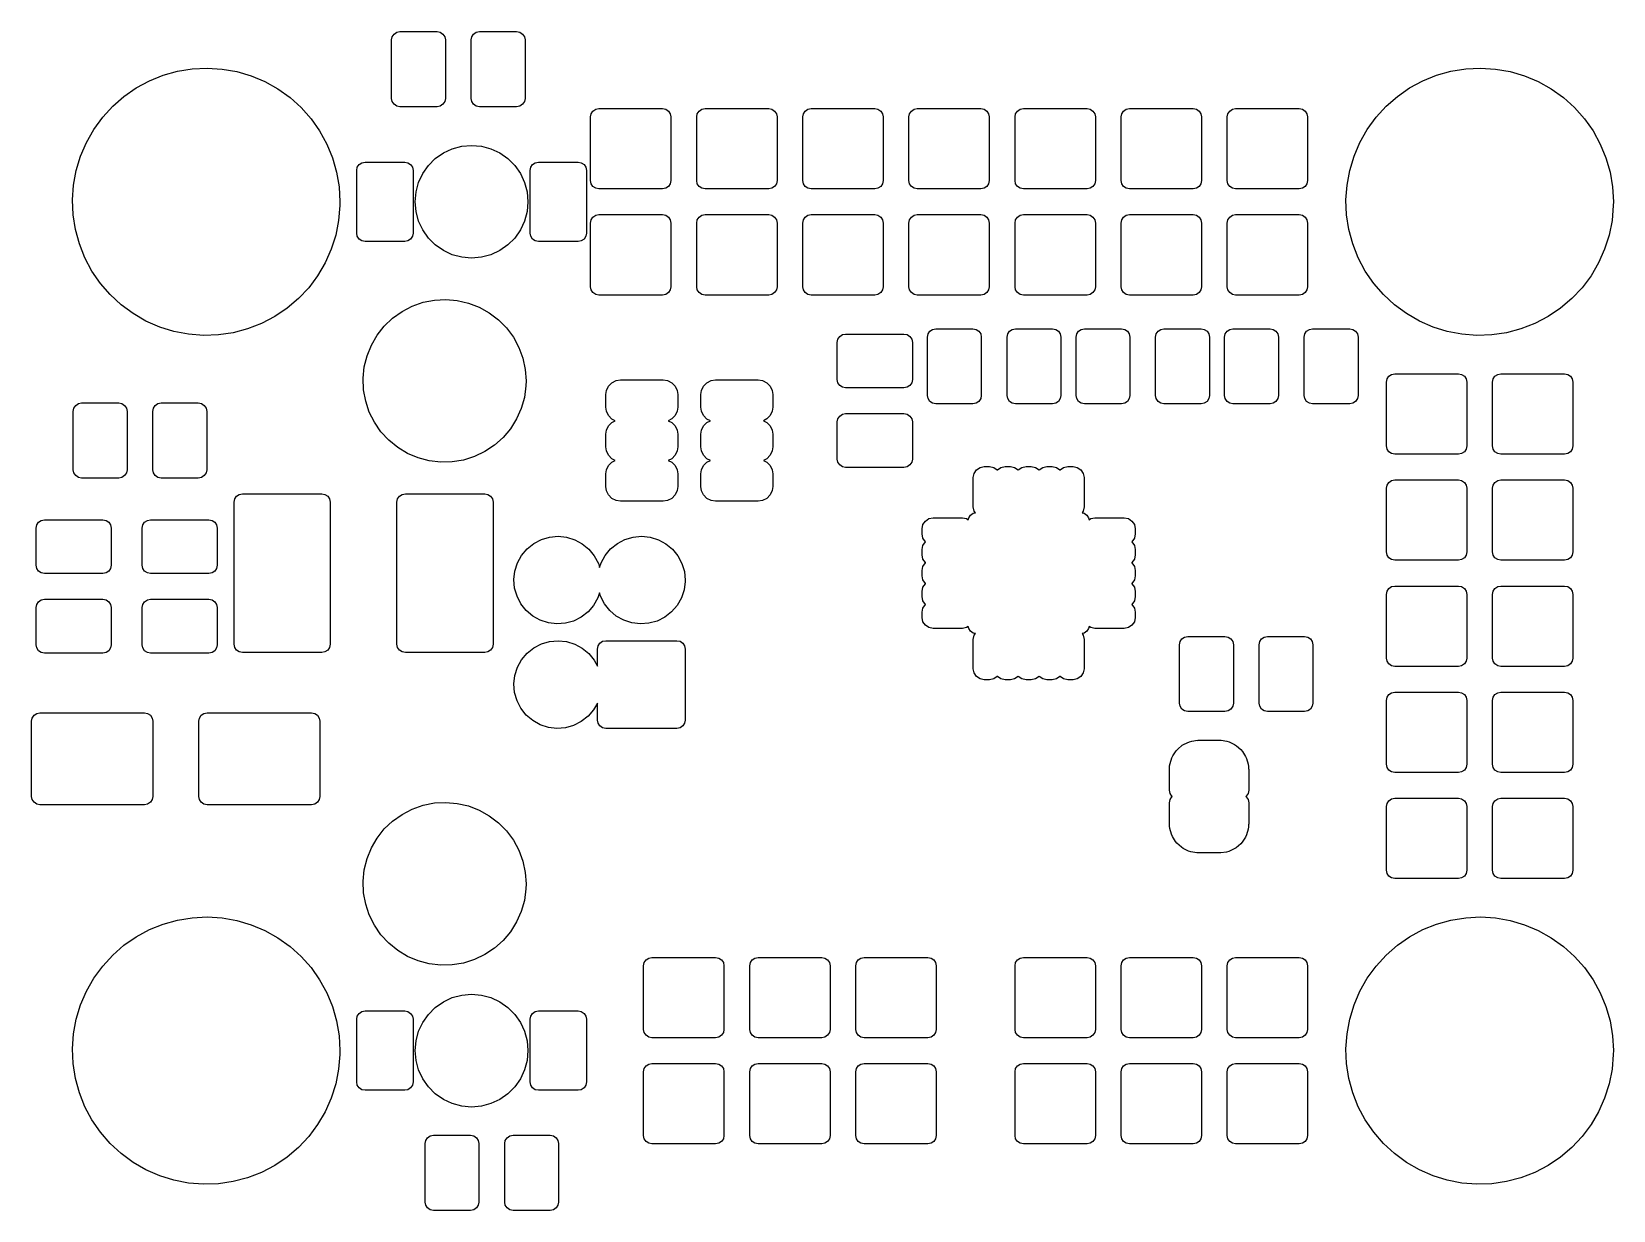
# Model space of a CAD drawing. Extents: x 5.1 to 6.59, y -4.51 to -3.4.
import ezdxf

# ---------------------------------------------------------------- set-up
doc = ezdxf.new("R2010")
doc.units = 0
doc.header["$MEASUREMENT"] = 0
doc.layers.add('BLACK', color=7, linetype='CONTINUOUS')

msp = doc.modelspace()

# ---------------------------------------------------------------- linework, layer by layer
at = {"layer": 'BLACK', "linetype": 'CONTINUOUS'}
for p, q in [((5.43933, -3.39918), (5.44189, -3.39747)), ((5.44189, -3.39747), (5.4449, -3.39687)), ((5.4449, -3.39687), (5.4799, -3.39687)), ((5.4799, -3.39687), (5.48291, -3.39747)), ((5.48291, -3.39747), (5.48547, -3.39918)), ((5.51433, -3.39918), (5.51689, -3.39747)), ((5.51689, -3.39747), (5.5199, -3.39687)), ((5.5199, -3.39687), (5.5549, -3.39687)), ((5.5549, -3.39687), (5.55791, -3.39747)), ((5.55791, -3.39747), (5.56047, -3.39918)), ((5.43703, -3.40474), (5.43763, -3.40173)), ((5.43703, -3.45974), (5.43703, -3.40474)), ((5.43763, -3.40173), (5.43933, -3.39918)), ((5.48547, -3.39918), (5.48718, -3.40173)), ((5.48718, -3.40173), (5.48778, -3.40474)), ((5.48778, -3.40474), (5.48778, -3.45974)), ((5.51203, -3.40474), (5.51263, -3.40173)), ((5.51203, -3.45974), (5.51203, -3.40474)), ((5.51263, -3.40173), (5.51433, -3.39918)), ((5.56047, -3.39918), (5.56218, -3.40173)), ((5.56218, -3.40173), (5.56278, -3.40474)), ((5.56278, -3.40474), (5.56278, -3.45974)), ((5.20876, -3.44325), (5.2218, -3.43798)), ((5.2218, -3.43798), (5.23535, -3.4342)), ((5.23535, -3.4342), (5.24923, -3.43195)), ((5.24923, -3.43195), (5.26328, -3.43126)), ((5.26328, -3.43126), (5.27732, -3.43215)), ((5.27732, -3.43215), (5.29117, -3.43459)), ((5.29117, -3.43459), (5.30466, -3.43856)), ((5.30466, -3.43856), (5.31763, -3.44401)), ((6.40876, -3.44325), (6.4218, -3.43798)), ((6.4218, -3.43798), (6.43535, -3.4342)), ((6.43535, -3.4342), (6.44923, -3.43195)), ((6.44923, -3.43195), (6.46328, -3.43126)), ((6.46328, -3.43126), (6.47732, -3.43215)), ((6.47732, -3.43215), (6.49117, -3.43459)), ((6.49117, -3.43459), (6.50466, -3.43856)), ((6.50466, -3.43856), (6.51763, -3.44401)), ((5.17425, -3.46723), (5.18484, -3.45797)), ((5.18484, -3.45797), (5.19639, -3.44994)), ((5.19639, -3.44994), (5.20876, -3.44325)), ((5.31763, -3.44401), (5.32991, -3.45087)), ((5.32991, -3.45087), (5.34134, -3.45906)), ((6.37425, -3.46723), (6.38484, -3.45797)), ((6.38484, -3.45797), (6.39639, -3.44994)), ((6.39639, -3.44994), (6.40876, -3.44325)), ((6.51763, -3.44401), (6.52991, -3.45087)), ((6.52991, -3.45087), (6.54134, -3.45906)), ((5.16477, -3.47762), (5.17425, -3.46723)), ((5.34134, -3.45906), (5.3518, -3.46847)), ((5.3518, -3.46847), (5.36113, -3.47899)), ((5.43763, -3.46276), (5.43703, -3.45974)), ((5.43933, -3.46531), (5.43763, -3.46276)), ((5.44189, -3.46702), (5.43933, -3.46531)), ((5.4449, -3.46762), (5.44189, -3.46702)), ((5.4799, -3.46762), (5.4449, -3.46762)), ((5.48291, -3.46702), (5.4799, -3.46762)), ((5.48547, -3.46531), (5.48291, -3.46702)), ((5.48718, -3.46276), (5.48547, -3.46531)), ((5.48778, -3.45974), (5.48718, -3.46276)), ((5.51263, -3.46276), (5.51203, -3.45974)), ((5.51433, -3.46531), (5.51263, -3.46276)), ((5.51689, -3.46702), (5.51433, -3.46531)), ((5.5199, -3.46762), (5.51689, -3.46702)), ((5.5549, -3.46762), (5.5199, -3.46762)), ((5.55791, -3.46702), (5.5549, -3.46762)), ((5.56047, -3.46531), (5.55791, -3.46702)), ((5.56218, -3.46276), (5.56047, -3.46531)), ((5.56278, -3.45974), (5.56218, -3.46276)), ((5.62513, -3.47423), (5.62683, -3.47168)), ((5.62683, -3.47168), (5.62939, -3.46997)), ((5.62939, -3.46997), (5.6324, -3.46937)), ((5.6324, -3.46937), (5.6924, -3.46937)), ((5.6924, -3.46937), (5.69541, -3.46997)), ((5.69541, -3.46997), (5.69797, -3.47168)), ((5.69797, -3.47168), (5.69968, -3.47423)), ((5.72513, -3.47423), (5.72683, -3.47168)), ((5.72683, -3.47168), (5.72939, -3.46997)), ((5.72939, -3.46997), (5.7324, -3.46937)), ((5.7324, -3.46937), (5.7924, -3.46937)), ((5.7924, -3.46937), (5.79541, -3.46997)), ((5.79541, -3.46997), (5.79797, -3.47168)), ((5.79797, -3.47168), (5.79968, -3.47423)), ((5.82513, -3.47423), (5.82683, -3.47168)), ((5.82683, -3.47168), (5.82939, -3.46997)), ((5.82939, -3.46997), (5.8324, -3.46937)), ((5.8324, -3.46937), (5.8924, -3.46937)), ((5.8924, -3.46937), (5.89541, -3.46997)), ((5.89541, -3.46997), (5.89797, -3.47168)), ((5.89797, -3.47168), (5.89968, -3.47423)), ((5.92513, -3.47423), (5.92683, -3.47168)), ((5.92683, -3.47168), (5.92939, -3.46997)), ((5.92939, -3.46997), (5.9324, -3.46937)), ((5.9324, -3.46937), (5.9924, -3.46937)), ((5.9924, -3.46937), (5.99541, -3.46997)), ((5.99541, -3.46997), (5.99797, -3.47168)), ((5.99797, -3.47168), (5.99968, -3.47423)), ((6.02513, -3.47423), (6.02683, -3.47168)), ((6.02683, -3.47168), (6.02939, -3.46997)), ((6.02939, -3.46997), (6.0324, -3.46937)), ((6.0324, -3.46937), (6.0924, -3.46937)), ((6.0924, -3.46937), (6.09541, -3.46997)), ((6.09541, -3.46997), (6.09797, -3.47168)), ((6.09797, -3.47168), (6.09968, -3.47423)), ((6.12513, -3.47423), (6.12683, -3.47168)), ((6.12683, -3.47168), (6.12939, -3.46997)), ((6.12939, -3.46997), (6.1324, -3.46937)), ((6.1324, -3.46937), (6.1924, -3.46937)), ((6.1924, -3.46937), (6.19541, -3.46997)), ((6.19541, -3.46997), (6.19797, -3.47168)), ((6.19797, -3.47168), (6.19968, -3.47423)), ((6.22513, -3.47423), (6.22683, -3.47168)), ((6.22683, -3.47168), (6.22939, -3.46997)), ((6.22939, -3.46997), (6.2324, -3.46937)), ((6.2324, -3.46937), (6.2924, -3.46937)), ((6.2924, -3.46937), (6.29541, -3.46997)), ((6.29541, -3.46997), (6.29797, -3.47168)), ((6.29797, -3.47168), (6.29968, -3.47423)), ((6.36477, -3.47762), (6.37425, -3.46723)), ((6.54134, -3.45906), (6.5518, -3.46847)), ((6.5518, -3.46847), (6.56113, -3.47899)), ((5.1565, -3.489), (5.16477, -3.47762)), ((5.36113, -3.47899), (5.36924, -3.49048)), ((5.62453, -3.47724), (5.62513, -3.47423)), ((5.62453, -3.53724), (5.62453, -3.47724)), ((5.69968, -3.47423), (5.70028, -3.47724)), ((5.70028, -3.47724), (5.70028, -3.53724)), ((5.72453, -3.47724), (5.72513, -3.47423)), ((5.72453, -3.53724), (5.72453, -3.47724)), ((5.79968, -3.47423), (5.80028, -3.47724)), ((5.80028, -3.47724), (5.80028, -3.53724)), ((5.82453, -3.47724), (5.82513, -3.47423)), ((5.82453, -3.53724), (5.82453, -3.47724)), ((5.89968, -3.47423), (5.90028, -3.47724)), ((5.90028, -3.47724), (5.90028, -3.53724)), ((5.92453, -3.47724), (5.92513, -3.47423)), ((5.92453, -3.53724), (5.92453, -3.47724)), ((5.99968, -3.47423), (6.00028, -3.47724)), ((6.00028, -3.47724), (6.00028, -3.53724)), ((6.02453, -3.47724), (6.02513, -3.47423)), ((6.02453, -3.53724), (6.02453, -3.47724)), ((6.09968, -3.47423), (6.10028, -3.47724)), ((6.10028, -3.47724), (6.10028, -3.53724)), ((6.12453, -3.47724), (6.12513, -3.47423)), ((6.12453, -3.53724), (6.12453, -3.47724)), ((6.19968, -3.47423), (6.20028, -3.47724)), ((6.20028, -3.47724), (6.20028, -3.53724)), ((6.22453, -3.47724), (6.22513, -3.47423)), ((6.22453, -3.53724), (6.22453, -3.47724)), ((6.29968, -3.47423), (6.30028, -3.47724)), ((6.30028, -3.47724), (6.30028, -3.53724)), ((6.3565, -3.489), (6.36477, -3.47762)), ((6.56113, -3.47899), (6.56924, -3.49048)), ((5.14402, -3.51415), (5.14956, -3.50123)), ((5.14956, -3.50123), (5.1565, -3.489)), ((5.36924, -3.49048), (5.37602, -3.50281)), ((5.37602, -3.50281), (5.38138, -3.51581)), ((6.34402, -3.51415), (6.34956, -3.50123)), ((6.34956, -3.50123), (6.3565, -3.489)), ((6.56924, -3.49048), (6.57602, -3.50281)), ((6.57602, -3.50281), (6.58138, -3.51581)), ((5.13995, -3.52762), (5.14402, -3.51415)), ((5.38138, -3.51581), (5.38526, -3.52933)), ((5.47169, -3.52308), (5.47824, -3.51653)), ((5.47824, -3.51653), (5.48583, -3.51122)), ((5.48583, -3.51122), (5.49422, -3.5073)), ((5.49422, -3.5073), (5.50317, -3.5049)), ((5.50317, -3.5049), (5.5124, -3.50409)), ((5.5124, -3.50409), (5.52163, -3.5049)), ((5.52163, -3.5049), (5.53058, -3.5073)), ((5.53058, -3.5073), (5.53898, -3.51122)), ((5.53898, -3.51122), (5.54657, -3.51653)), ((5.54657, -3.51653), (5.55312, -3.52308)), ((6.33995, -3.52762), (6.34402, -3.51415)), ((6.58138, -3.51581), (6.58526, -3.52933)), ((5.13741, -3.54145), (5.13995, -3.52762)), ((5.38526, -3.52933), (5.3876, -3.5432)), ((5.40413, -3.52772), (5.40473, -3.5247)), ((5.40413, -3.58677), (5.40413, -3.52772)), ((5.40473, -3.5247), (5.40644, -3.52215)), ((5.40644, -3.52215), (5.40899, -3.52044)), ((5.40899, -3.52044), (5.41201, -3.51984)), ((5.41201, -3.51984), (5.44941, -3.51984)), ((5.44941, -3.51984), (5.45242, -3.52044)), ((5.45242, -3.52044), (5.45498, -3.52215)), ((5.45498, -3.52215), (5.45668, -3.5247)), ((5.45668, -3.5247), (5.45728, -3.52772)), ((5.45728, -3.52772), (5.45728, -3.58677)), ((5.46246, -3.53907), (5.46637, -3.53067)), ((5.46637, -3.53067), (5.47169, -3.52308)), ((5.55312, -3.52308), (5.55843, -3.53067)), ((5.55843, -3.53067), (5.56235, -3.53907)), ((5.56752, -3.52772), (5.56812, -3.5247)), ((5.56752, -3.58677), (5.56752, -3.52772)), ((5.56812, -3.5247), (5.56983, -3.52215)), ((5.56983, -3.52215), (5.57238, -3.52044)), ((5.57238, -3.52044), (5.57539, -3.51984)), ((5.57539, -3.51984), (5.6128, -3.51984)), ((5.6128, -3.51984), (5.61581, -3.52044)), ((5.61581, -3.52044), (5.61836, -3.52215)), ((5.61836, -3.52215), (5.62007, -3.5247)), ((5.62007, -3.5247), (5.62067, -3.52772)), ((5.62067, -3.52772), (5.62067, -3.58677)), ((6.33741, -3.54145), (6.33995, -3.52762)), ((6.58526, -3.52933), (6.5876, -3.5432)), ((5.13643, -3.55549), (5.13741, -3.54145)), ((5.3876, -3.5432), (5.38839, -3.55724)), ((5.46006, -3.54801), (5.46246, -3.53907)), ((5.56235, -3.53907), (5.56474, -3.54801)), ((5.62513, -3.54026), (5.62453, -3.53724)), ((5.62683, -3.54281), (5.62513, -3.54026)), ((5.62939, -3.54452), (5.62683, -3.54281)), ((5.6324, -3.54512), (5.62939, -3.54452)), ((5.6924, -3.54512), (5.6324, -3.54512)), ((5.69541, -3.54452), (5.6924, -3.54512)), ((5.69797, -3.54281), (5.69541, -3.54452)), ((5.69968, -3.54026), (5.69797, -3.54281)), ((5.70028, -3.53724), (5.69968, -3.54026)), ((5.72513, -3.54026), (5.72453, -3.53724)), ((5.72683, -3.54281), (5.72513, -3.54026)), ((5.72939, -3.54452), (5.72683, -3.54281)), ((5.7324, -3.54512), (5.72939, -3.54452)), ((5.7924, -3.54512), (5.7324, -3.54512)), ((5.79541, -3.54452), (5.7924, -3.54512)), ((5.79797, -3.54281), (5.79541, -3.54452)), ((5.79968, -3.54026), (5.79797, -3.54281)), ((5.80028, -3.53724), (5.79968, -3.54026)), ((5.82513, -3.54026), (5.82453, -3.53724)), ((5.82683, -3.54281), (5.82513, -3.54026)), ((5.82939, -3.54452), (5.82683, -3.54281)), ((5.8324, -3.54512), (5.82939, -3.54452)), ((5.8924, -3.54512), (5.8324, -3.54512)), ((5.89541, -3.54452), (5.8924, -3.54512)), ((5.89797, -3.54281), (5.89541, -3.54452)), ((5.89968, -3.54026), (5.89797, -3.54281)), ((5.90028, -3.53724), (5.89968, -3.54026)), ((5.92513, -3.54026), (5.92453, -3.53724)), ((5.92683, -3.54281), (5.92513, -3.54026)), ((5.92939, -3.54452), (5.92683, -3.54281)), ((5.9324, -3.54512), (5.92939, -3.54452)), ((5.9924, -3.54512), (5.9324, -3.54512)), ((5.99541, -3.54452), (5.9924, -3.54512)), ((5.99797, -3.54281), (5.99541, -3.54452)), ((5.99968, -3.54026), (5.99797, -3.54281)), ((6.00028, -3.53724), (5.99968, -3.54026)), ((6.02513, -3.54026), (6.02453, -3.53724)), ((6.02683, -3.54281), (6.02513, -3.54026)), ((6.02939, -3.54452), (6.02683, -3.54281)), ((6.0324, -3.54512), (6.02939, -3.54452)), ((6.0924, -3.54512), (6.0324, -3.54512)), ((6.09541, -3.54452), (6.0924, -3.54512)), ((6.09797, -3.54281), (6.09541, -3.54452)), ((6.09968, -3.54026), (6.09797, -3.54281)), ((6.10028, -3.53724), (6.09968, -3.54026)), ((6.12513, -3.54026), (6.12453, -3.53724)), ((6.12683, -3.54281), (6.12513, -3.54026)), ((6.12939, -3.54452), (6.12683, -3.54281)), ((6.1324, -3.54512), (6.12939, -3.54452)), ((6.1924, -3.54512), (6.1324, -3.54512)), ((6.19541, -3.54452), (6.1924, -3.54512)), ((6.19797, -3.54281), (6.19541, -3.54452)), ((6.19968, -3.54026), (6.19797, -3.54281)), ((6.20028, -3.53724), (6.19968, -3.54026)), ((6.22513, -3.54026), (6.22453, -3.53724)), ((6.22683, -3.54281), (6.22513, -3.54026)), ((6.22939, -3.54452), (6.22683, -3.54281)), ((6.2324, -3.54512), (6.22939, -3.54452)), ((6.2924, -3.54512), (6.2324, -3.54512)), ((6.29541, -3.54452), (6.2924, -3.54512)), ((6.29797, -3.54281), (6.29541, -3.54452)), ((6.29968, -3.54026), (6.29797, -3.54281)), ((6.30028, -3.53724), (6.29968, -3.54026)), ((6.33643, -3.55549), (6.33741, -3.54145)), ((6.5876, -3.5432), (6.58839, -3.55724)), ((5.13702, -3.56954), (5.13643, -3.55549)), ((5.38834, -3.56076), (5.38716, -3.57478)), ((5.38839, -3.55724), (5.38834, -3.56076)), ((5.45925, -3.55724), (5.46006, -3.54801)), ((5.46006, -3.56647), (5.45925, -3.55724)), ((5.56474, -3.54801), (5.56555, -3.55724)), ((5.56555, -3.55724), (5.56474, -3.56647)), ((6.33702, -3.56954), (6.33643, -3.55549)), ((6.58834, -3.56076), (6.58716, -3.57478)), ((6.58839, -3.55724), (6.58834, -3.56076)), ((5.13917, -3.58344), (5.13702, -3.56954)), ((5.38716, -3.57478), (5.38443, -3.58858)), ((5.46246, -3.57542), (5.46006, -3.56647)), ((5.46637, -3.58382), (5.46246, -3.57542)), ((5.56235, -3.57542), (5.55843, -3.58382)), ((5.56474, -3.56647), (5.56235, -3.57542)), ((5.62453, -3.57724), (5.62513, -3.57423)), ((5.62453, -3.63724), (5.62453, -3.57724)), ((5.62513, -3.57423), (5.62683, -3.57168)), ((5.62683, -3.57168), (5.62939, -3.56997)), ((5.62939, -3.56997), (5.6324, -3.56937)), ((5.6324, -3.56937), (5.6924, -3.56937)), ((5.6924, -3.56937), (5.69541, -3.56997)), ((5.69541, -3.56997), (5.69797, -3.57168)), ((5.69797, -3.57168), (5.69968, -3.57423)), ((5.69968, -3.57423), (5.70028, -3.57724)), ((5.70028, -3.57724), (5.70028, -3.63724)), ((5.72453, -3.57724), (5.72513, -3.57423)), ((5.72453, -3.63724), (5.72453, -3.57724)), ((5.72513, -3.57423), (5.72683, -3.57168)), ((5.72683, -3.57168), (5.72939, -3.56997)), ((5.72939, -3.56997), (5.7324, -3.56937)), ((5.7324, -3.56937), (5.7924, -3.56937)), ((5.7924, -3.56937), (5.79541, -3.56997)), ((5.79541, -3.56997), (5.79797, -3.57168)), ((5.79797, -3.57168), (5.79968, -3.57423)), ((5.79968, -3.57423), (5.80028, -3.57724)), ((5.80028, -3.57724), (5.80028, -3.63724)), ((5.82453, -3.57724), (5.82513, -3.57423)), ((5.82453, -3.63724), (5.82453, -3.57724)), ((5.82513, -3.57423), (5.82683, -3.57168)), ((5.82683, -3.57168), (5.82939, -3.56997)), ((5.82939, -3.56997), (5.8324, -3.56937)), ((5.8324, -3.56937), (5.8924, -3.56937)), ((5.8924, -3.56937), (5.89541, -3.56997)), ((5.89541, -3.56997), (5.89797, -3.57168)), ((5.89797, -3.57168), (5.89968, -3.57423)), ((5.89968, -3.57423), (5.90028, -3.57724)), ((5.90028, -3.57724), (5.90028, -3.63724)), ((5.92453, -3.57724), (5.92513, -3.57423)), ((5.92453, -3.63724), (5.92453, -3.57724)), ((5.92513, -3.57423), (5.92683, -3.57168)), ((5.92683, -3.57168), (5.92939, -3.56997)), ((5.92939, -3.56997), (5.9324, -3.56937)), ((5.9324, -3.56937), (5.9924, -3.56937)), ((5.9924, -3.56937), (5.99541, -3.56997)), ((5.99541, -3.56997), (5.99797, -3.57168)), ((5.99797, -3.57168), (5.99968, -3.57423)), ((5.99968, -3.57423), (6.00028, -3.57724)), ((6.00028, -3.57724), (6.00028, -3.63724)), ((6.02453, -3.57724), (6.02513, -3.57423)), ((6.02453, -3.63724), (6.02453, -3.57724)), ((6.02513, -3.57423), (6.02683, -3.57168)), ((6.02683, -3.57168), (6.02939, -3.56997)), ((6.02939, -3.56997), (6.0324, -3.56937)), ((6.0324, -3.56937), (6.0924, -3.56937)), ((6.0924, -3.56937), (6.09541, -3.56997)), ((6.09541, -3.56997), (6.09797, -3.57168)), ((6.09797, -3.57168), (6.09968, -3.57423)), ((6.09968, -3.57423), (6.10028, -3.57724)), ((6.10028, -3.57724), (6.10028, -3.63724)), ((6.12453, -3.57724), (6.12513, -3.57423)), ((6.12453, -3.63724), (6.12453, -3.57724)), ((6.12513, -3.57423), (6.12683, -3.57168)), ((6.12683, -3.57168), (6.12939, -3.56997)), ((6.12939, -3.56997), (6.1324, -3.56937)), ((6.1324, -3.56937), (6.1924, -3.56937)), ((6.1924, -3.56937), (6.19541, -3.56997)), ((6.19541, -3.56997), (6.19797, -3.57168)), ((6.19797, -3.57168), (6.19968, -3.57423)), ((6.19968, -3.57423), (6.20028, -3.57724)), ((6.20028, -3.57724), (6.20028, -3.63724)), ((6.22453, -3.57724), (6.22513, -3.57423)), ((6.22453, -3.63724), (6.22453, -3.57724)), ((6.22513, -3.57423), (6.22683, -3.57168)), ((6.22683, -3.57168), (6.22939, -3.56997)), ((6.22939, -3.56997), (6.2324, -3.56937)), ((6.2324, -3.56937), (6.2924, -3.56937)), ((6.2924, -3.56937), (6.29541, -3.56997)), ((6.29541, -3.56997), (6.29797, -3.57168)), ((6.29797, -3.57168), (6.29968, -3.57423)), ((6.29968, -3.57423), (6.30028, -3.57724)), ((6.30028, -3.57724), (6.30028, -3.63724)), ((6.33917, -3.58344), (6.33702, -3.56954)), ((6.58716, -3.57478), (6.58443, -3.58858)), ((5.14286, -3.59701), (5.13917, -3.58344)), ((5.38443, -3.58858), (5.38017, -3.60198)), ((5.40473, -3.58978), (5.40413, -3.58677)), ((5.40644, -3.59234), (5.40473, -3.58978)), ((5.45668, -3.58978), (5.45498, -3.59234)), ((5.45728, -3.58677), (5.45668, -3.58978)), ((5.47169, -3.59141), (5.46637, -3.58382)), ((5.47824, -3.59796), (5.47169, -3.59141)), ((5.55312, -3.59141), (5.54657, -3.59796)), ((5.55843, -3.58382), (5.55312, -3.59141)), ((5.56812, -3.58978), (5.56752, -3.58677)), ((5.56983, -3.59234), (5.56812, -3.58978)), ((5.62007, -3.58978), (5.61836, -3.59234)), ((5.62067, -3.58677), (5.62007, -3.58978)), ((6.34286, -3.59701), (6.33917, -3.58344)), ((6.58443, -3.58858), (6.58017, -3.60198)), ((5.14804, -3.61009), (5.14286, -3.59701)), ((5.38017, -3.60198), (5.37445, -3.61483)), ((5.40899, -3.59405), (5.40644, -3.59234)), ((5.41201, -3.59465), (5.40899, -3.59405)), ((5.44941, -3.59465), (5.41201, -3.59465)), ((5.45242, -3.59405), (5.44941, -3.59465)), ((5.45498, -3.59234), (5.45242, -3.59405)), ((5.48583, -3.60327), (5.47824, -3.59796)), ((5.49422, -3.60719), (5.48583, -3.60327)), ((5.53898, -3.60327), (5.53058, -3.60719)), ((5.54657, -3.59796), (5.53898, -3.60327)), ((5.57238, -3.59405), (5.56983, -3.59234)), ((5.57539, -3.59465), (5.57238, -3.59405)), ((5.6128, -3.59465), (5.57539, -3.59465)), ((5.61581, -3.59405), (5.6128, -3.59465)), ((5.61836, -3.59234), (5.61581, -3.59405)), ((6.34804, -3.61009), (6.34286, -3.59701)), ((6.58017, -3.60198), (6.57445, -3.61483)), ((5.15464, -3.62251), (5.14804, -3.61009)), ((5.37445, -3.61483), (5.36734, -3.62696)), ((5.50317, -3.60959), (5.49422, -3.60719)), ((5.5124, -3.61039), (5.50317, -3.60959)), ((5.52163, -3.60959), (5.5124, -3.61039)), ((5.53058, -3.60719), (5.52163, -3.60959)), ((6.35464, -3.62251), (6.34804, -3.61009)), ((6.57445, -3.61483), (6.56734, -3.62696)), ((5.16259, -3.63411), (5.15464, -3.62251)), ((5.17178, -3.64476), (5.16259, -3.63411)), ((5.36734, -3.62696), (5.35891, -3.63823)), ((6.36259, -3.63411), (6.35464, -3.62251)), ((6.37178, -3.64476), (6.36259, -3.63411)), ((6.56734, -3.62696), (6.55891, -3.63823)), ((5.1821, -3.65432), (5.17178, -3.64476)), ((5.34928, -3.64848), (5.33857, -3.65759)), ((5.35891, -3.63823), (5.34928, -3.64848)), ((5.46671, -3.65197), (5.47735, -3.64986)), ((5.47735, -3.64986), (5.48817, -3.64926)), ((5.48817, -3.64926), (5.49898, -3.6502)), ((5.49898, -3.6502), (5.50954, -3.65265)), ((5.62513, -3.64026), (5.62453, -3.63724)), ((5.62683, -3.64281), (5.62513, -3.64026)), ((5.62939, -3.64452), (5.62683, -3.64281)), ((5.6324, -3.64512), (5.62939, -3.64452)), ((5.6924, -3.64512), (5.6324, -3.64512)), ((5.69541, -3.64452), (5.6924, -3.64512)), ((5.69797, -3.64281), (5.69541, -3.64452)), ((5.69968, -3.64026), (5.69797, -3.64281)), ((5.70028, -3.63724), (5.69968, -3.64026)), ((5.72513, -3.64026), (5.72453, -3.63724)), ((5.72683, -3.64281), (5.72513, -3.64026)), ((5.72939, -3.64452), (5.72683, -3.64281)), ((5.7324, -3.64512), (5.72939, -3.64452)), ((5.7924, -3.64512), (5.7324, -3.64512)), ((5.79541, -3.64452), (5.7924, -3.64512)), ((5.79797, -3.64281), (5.79541, -3.64452)), ((5.79968, -3.64026), (5.79797, -3.64281)), ((5.80028, -3.63724), (5.79968, -3.64026)), ((5.82513, -3.64026), (5.82453, -3.63724)), ((5.82683, -3.64281), (5.82513, -3.64026)), ((5.82939, -3.64452), (5.82683, -3.64281)), ((5.8324, -3.64512), (5.82939, -3.64452)), ((5.8924, -3.64512), (5.8324, -3.64512)), ((5.89541, -3.64452), (5.8924, -3.64512)), ((5.89797, -3.64281), (5.89541, -3.64452)), ((5.89968, -3.64026), (5.89797, -3.64281)), ((5.90028, -3.63724), (5.89968, -3.64026)), ((5.92513, -3.64026), (5.92453, -3.63724)), ((5.92683, -3.64281), (5.92513, -3.64026)), ((5.92939, -3.64452), (5.92683, -3.64281)), ((5.9324, -3.64512), (5.92939, -3.64452)), ((5.9924, -3.64512), (5.9324, -3.64512)), ((5.99541, -3.64452), (5.9924, -3.64512)), ((5.99797, -3.64281), (5.99541, -3.64452)), ((5.99968, -3.64026), (5.99797, -3.64281)), ((6.00028, -3.63724), (5.99968, -3.64026)), ((6.02513, -3.64026), (6.02453, -3.63724)), ((6.02683, -3.64281), (6.02513, -3.64026)), ((6.02939, -3.64452), (6.02683, -3.64281)), ((6.0324, -3.64512), (6.02939, -3.64452)), ((6.0924, -3.64512), (6.0324, -3.64512)), ((6.09541, -3.64452), (6.0924, -3.64512)), ((6.09797, -3.64281), (6.09541, -3.64452)), ((6.09968, -3.64026), (6.09797, -3.64281)), ((6.10028, -3.63724), (6.09968, -3.64026)), ((6.12513, -3.64026), (6.12453, -3.63724)), ((6.12683, -3.64281), (6.12513, -3.64026)), ((6.12939, -3.64452), (6.12683, -3.64281)), ((6.1324, -3.64512), (6.12939, -3.64452)), ((6.1924, -3.64512), (6.1324, -3.64512)), ((6.19541, -3.64452), (6.1924, -3.64512)), ((6.19797, -3.64281), (6.19541, -3.64452)), ((6.19968, -3.64026), (6.19797, -3.64281)), ((6.20028, -3.63724), (6.19968, -3.64026)), ((6.22513, -3.64026), (6.22453, -3.63724)), ((6.22683, -3.64281), (6.22513, -3.64026)), ((6.22939, -3.64452), (6.22683, -3.64281)), ((6.2324, -3.64512), (6.22939, -3.64452)), ((6.2924, -3.64512), (6.2324, -3.64512)), ((6.29541, -3.64452), (6.2924, -3.64512)), ((6.29797, -3.64281), (6.29541, -3.64452)), ((6.29968, -3.64026), (6.29797, -3.64281)), ((6.30028, -3.63724), (6.29968, -3.64026)), ((6.3821, -3.65432), (6.37178, -3.64476)), ((6.54928, -3.64848), (6.53857, -3.65759)), ((6.55891, -3.63823), (6.54928, -3.64848)), ((5.19342, -3.66266), (5.1821, -3.65432)), ((5.2056, -3.6697), (5.19342, -3.66266)), ((5.32691, -3.66546), (5.31445, -3.67198)), ((5.33857, -3.65759), (5.32691, -3.66546)), ((5.43803, -3.66687), (5.44686, -3.66057)), ((5.44686, -3.66057), (5.45648, -3.65557)), ((5.45648, -3.65557), (5.46671, -3.65197)), ((5.50954, -3.65265), (5.51966, -3.65656)), ((5.51966, -3.65656), (5.52912, -3.66186)), ((5.52912, -3.66186), (5.53774, -3.66844)), ((6.39342, -3.66266), (6.3821, -3.65432)), ((6.4056, -3.6697), (6.39342, -3.66266)), ((6.52691, -3.66546), (6.51445, -3.67198)), ((6.53857, -3.65759), (6.52691, -3.66546)), ((5.21849, -3.67533), (5.2056, -3.6697)), ((5.23192, -3.67949), (5.21849, -3.67533)), ((5.24574, -3.68212), (5.23192, -3.67949)), ((5.28773, -3.68066), (5.27382, -3.68271)), ((5.30133, -3.67706), (5.28773, -3.68066)), ((5.31445, -3.67198), (5.30133, -3.67706)), ((5.42347, -3.68287), (5.43019, -3.67436)), ((5.43019, -3.67436), (5.43803, -3.66687)), ((5.53774, -3.66844), (5.54535, -3.67616)), ((5.54535, -3.67616), (5.55179, -3.68489)), ((5.94263, -3.68173), (5.94433, -3.67918)), ((5.94433, -3.67918), (5.94689, -3.67747)), ((5.94689, -3.67747), (5.9499, -3.67687)), ((5.9499, -3.67687), (5.9849, -3.67687)), ((5.9849, -3.67687), (5.98791, -3.67747)), ((5.98791, -3.67747), (5.99047, -3.67918)), ((5.99047, -3.67918), (5.99218, -3.68173)), ((6.01763, -3.68173), (6.01933, -3.67918)), ((6.01933, -3.67918), (6.02189, -3.67747)), ((6.02189, -3.67747), (6.0249, -3.67687)), ((6.0249, -3.67687), (6.0599, -3.67687)), ((6.0599, -3.67687), (6.06291, -3.67747)), ((6.06291, -3.67747), (6.06547, -3.67918)), ((6.06547, -3.67918), (6.06718, -3.68173)), ((6.08263, -3.68173), (6.08433, -3.67918)), ((6.08433, -3.67918), (6.08689, -3.67747)), ((6.08689, -3.67747), (6.0899, -3.67687)), ((6.0899, -3.67687), (6.1249, -3.67687)), ((6.1249, -3.67687), (6.12791, -3.67747)), ((6.12791, -3.67747), (6.13047, -3.67918)), ((6.13047, -3.67918), (6.13218, -3.68173)), ((6.15763, -3.68173), (6.15933, -3.67918)), ((6.15933, -3.67918), (6.16189, -3.67747)), ((6.16189, -3.67747), (6.1649, -3.67687)), ((6.1649, -3.67687), (6.1999, -3.67687)), ((6.1999, -3.67687), (6.20291, -3.67747)), ((6.20291, -3.67747), (6.20547, -3.67918)), ((6.20547, -3.67918), (6.20718, -3.68173)), ((6.22263, -3.68173), (6.22433, -3.67918)), ((6.22433, -3.67918), (6.22689, -3.67747)), ((6.22689, -3.67747), (6.2299, -3.67687)), ((6.2299, -3.67687), (6.2649, -3.67687)), ((6.2649, -3.67687), (6.26791, -3.67747)), ((6.26791, -3.67747), (6.27047, -3.67918)), ((6.27047, -3.67918), (6.27218, -3.68173)), ((6.29763, -3.68173), (6.29933, -3.67918)), ((6.29933, -3.67918), (6.30189, -3.67747)), ((6.30189, -3.67747), (6.3049, -3.67687)), ((6.3049, -3.67687), (6.3399, -3.67687)), ((6.3399, -3.67687), (6.34291, -3.67747)), ((6.34291, -3.67747), (6.34547, -3.67918)), ((6.34547, -3.67918), (6.34718, -3.68173)), ((6.41849, -3.67533), (6.4056, -3.6697)), ((6.43192, -3.67949), (6.41849, -3.67533)), ((6.44574, -3.68212), (6.43192, -3.67949)), ((6.48773, -3.68066), (6.47382, -3.68271)), ((6.50133, -3.67706), (6.48773, -3.68066)), ((6.51445, -3.67198), (6.50133, -3.67706)), ((5.25976, -3.6832), (5.24574, -3.68212)), ((5.27382, -3.68271), (5.25976, -3.6832)), ((5.41395, -3.7023), (5.41803, -3.69225)), ((5.41803, -3.69225), (5.42347, -3.68287)), ((5.55179, -3.68489), (5.55694, -3.69443)), ((5.55694, -3.69443), (5.56069, -3.7046)), ((5.85703, -3.68974), (5.85763, -3.68673)), ((5.85703, -3.72474), (5.85703, -3.68974)), ((5.85763, -3.68673), (5.85933, -3.68418)), ((5.85933, -3.68418), (5.86189, -3.68247)), ((5.86189, -3.68247), (5.8649, -3.68187)), ((5.8649, -3.68187), (5.9199, -3.68187)), ((5.9199, -3.68187), (5.92291, -3.68247)), ((5.92291, -3.68247), (5.92547, -3.68418)), ((5.92547, -3.68418), (5.92718, -3.68673)), ((5.92718, -3.68673), (5.92778, -3.68974)), ((5.92778, -3.68974), (5.92778, -3.72474)), ((5.94203, -3.68474), (5.94263, -3.68173)), ((5.94203, -3.73974), (5.94203, -3.68474)), ((5.99218, -3.68173), (5.99278, -3.68474)), ((5.99278, -3.68474), (5.99278, -3.73974)), ((6.01703, -3.68474), (6.01763, -3.68173)), ((6.01703, -3.73974), (6.01703, -3.68474)), ((6.06718, -3.68173), (6.06778, -3.68474)), ((6.06778, -3.68474), (6.06778, -3.73974)), ((6.08203, -3.68474), (6.08263, -3.68173)), ((6.08203, -3.73974), (6.08203, -3.68474)), ((6.13218, -3.68173), (6.13278, -3.68474)), ((6.13278, -3.68474), (6.13278, -3.73974)), ((6.15703, -3.68474), (6.15763, -3.68173)), ((6.15703, -3.73974), (6.15703, -3.68474)), ((6.20718, -3.68173), (6.20778, -3.68474)), ((6.20778, -3.68474), (6.20778, -3.73974)), ((6.22203, -3.68474), (6.22263, -3.68173)), ((6.22203, -3.73974), (6.22203, -3.68474)), ((6.27218, -3.68173), (6.27278, -3.68474)), ((6.27278, -3.68474), (6.27278, -3.73974)), ((6.29703, -3.68474), (6.29763, -3.68173)), ((6.29703, -3.73974), (6.29703, -3.68474)), ((6.34718, -3.68173), (6.34778, -3.68474)), ((6.34778, -3.68474), (6.34778, -3.73974)), ((6.45976, -3.6832), (6.44574, -3.68212)), ((6.47382, -3.68271), (6.45976, -3.6832)), ((5.41134, -3.71282), (5.41395, -3.7023)), ((5.56069, -3.7046), (5.56297, -3.71521)), ((5.41023, -3.72361), (5.41134, -3.71282)), ((5.41066, -3.73445), (5.41023, -3.72361)), ((5.56297, -3.71521), (5.56374, -3.72602)), ((5.56374, -3.72602), (5.56359, -3.73084)), ((5.64464, -3.72773), (5.6487, -3.72574)), ((5.6487, -3.72574), (5.65266, -3.72516)), ((5.65266, -3.72516), (5.69301, -3.72516)), ((5.69301, -3.72516), (5.69695, -3.72573)), ((5.69695, -3.72573), (5.70101, -3.72772)), ((5.7342, -3.72773), (5.73826, -3.72574)), ((5.73826, -3.72574), (5.74222, -3.72516)), ((5.74222, -3.72516), (5.78258, -3.72516)), ((5.78258, -3.72516), (5.78652, -3.72573)), ((5.78652, -3.72573), (5.79058, -3.72772)), ((5.85763, -3.72776), (5.85703, -3.72474)), ((5.92778, -3.72474), (5.92718, -3.72776)), ((6.37453, -3.72724), (6.37513, -3.72423)), ((6.37513, -3.72423), (6.37683, -3.72168)), ((6.37683, -3.72168), (6.37939, -3.71997)), ((6.37939, -3.71997), (6.3824, -3.71937)), ((6.3824, -3.71937), (6.4424, -3.71937)), ((6.4424, -3.71937), (6.44541, -3.71997)), ((6.44541, -3.71997), (6.44797, -3.72168)), ((6.44797, -3.72168), (6.44968, -3.72423)), ((6.44968, -3.72423), (6.45028, -3.72724)), ((6.47453, -3.72724), (6.47513, -3.72423)), ((6.47513, -3.72423), (6.47683, -3.72168)), ((6.47683, -3.72168), (6.47939, -3.71997)), ((6.47939, -3.71997), (6.4824, -3.71937)), ((6.4824, -3.71937), (6.5424, -3.71937)), ((6.5424, -3.71937), (6.54541, -3.71997)), ((6.54541, -3.71997), (6.54797, -3.72168)), ((6.54797, -3.72168), (6.54968, -3.72423)), ((6.54968, -3.72423), (6.55028, -3.72724)), ((5.41261, -3.74512), (5.41066, -3.73445)), ((5.56359, -3.73084), (5.56215, -3.74159)), ((5.63888, -3.73894), (5.63945, -3.735)), ((5.63888, -3.75075), (5.63888, -3.73894)), ((5.63945, -3.735), (5.64144, -3.73094)), ((5.64144, -3.73094), (5.64464, -3.72773)), ((5.70101, -3.72772), (5.70422, -3.73092)), ((5.70422, -3.73092), (5.70621, -3.73498)), ((5.70621, -3.73498), (5.70679, -3.73894)), ((5.70679, -3.73894), (5.70679, -3.75075)), ((5.72844, -3.73894), (5.72902, -3.735)), ((5.72844, -3.75075), (5.72844, -3.73894)), ((5.72902, -3.735), (5.73101, -3.73094)), ((5.73101, -3.73094), (5.7342, -3.72773)), ((5.79058, -3.72772), (5.79378, -3.73092)), ((5.79378, -3.73092), (5.79578, -3.73498)), ((5.79578, -3.73498), (5.79636, -3.73894)), ((5.79636, -3.73894), (5.79636, -3.75075)), ((5.85933, -3.73031), (5.85763, -3.72776)), ((5.86189, -3.73202), (5.85933, -3.73031)), ((5.8649, -3.73262), (5.86189, -3.73202)), ((5.9199, -3.73262), (5.8649, -3.73262)), ((5.92291, -3.73202), (5.9199, -3.73262)), ((5.92547, -3.73031), (5.92291, -3.73202)), ((5.92718, -3.72776), (5.92547, -3.73031)), ((5.94263, -3.74276), (5.94203, -3.73974)), ((5.99278, -3.73974), (5.99218, -3.74276)), ((6.01763, -3.74276), (6.01703, -3.73974)), ((6.06778, -3.73974), (6.06718, -3.74276)), ((6.08263, -3.74276), (6.08203, -3.73974)), ((6.13278, -3.73974), (6.13218, -3.74276)), ((6.15763, -3.74276), (6.15703, -3.73974)), ((6.20778, -3.73974), (6.20718, -3.74276)), ((6.22263, -3.74276), (6.22203, -3.73974)), ((6.27278, -3.73974), (6.27218, -3.74276)), ((6.29763, -3.74276), (6.29703, -3.73974)), ((6.34778, -3.73974), (6.34718, -3.74276)), ((6.37453, -3.78724), (6.37453, -3.72724)), ((6.45028, -3.72724), (6.45028, -3.78724)), ((6.47453, -3.78724), (6.47453, -3.72724)), ((6.55028, -3.72724), (6.55028, -3.78724)), ((5.13703, -3.75474), (5.13763, -3.75173)), ((5.13703, -3.80974), (5.13703, -3.75474)), ((5.13763, -3.75173), (5.13933, -3.74918)), ((5.13933, -3.74918), (5.14189, -3.74747)), ((5.14189, -3.74747), (5.1449, -3.74687)), ((5.1449, -3.74687), (5.1799, -3.74687)), ((5.1799, -3.74687), (5.18291, -3.74747)), ((5.18291, -3.74747), (5.18547, -3.74918)), ((5.18547, -3.74918), (5.18718, -3.75173)), ((5.18718, -3.75173), (5.18778, -3.75474)), ((5.18778, -3.75474), (5.18778, -3.80974)), ((5.21203, -3.75474), (5.21263, -3.75173)), ((5.21203, -3.80974), (5.21203, -3.75474)), ((5.21263, -3.75173), (5.21433, -3.74918)), ((5.21433, -3.74918), (5.21689, -3.74747)), ((5.21689, -3.74747), (5.2199, -3.74687)), ((5.2199, -3.74687), (5.2549, -3.74687)), ((5.2549, -3.74687), (5.25791, -3.74747)), ((5.25791, -3.74747), (5.26047, -3.74918)), ((5.26047, -3.74918), (5.26218, -3.75173)), ((5.26218, -3.75173), (5.26278, -3.75474)), ((5.26278, -3.75474), (5.26278, -3.80974)), ((5.41604, -3.7554), (5.41261, -3.74512)), ((5.42089, -3.7651), (5.41604, -3.7554)), ((5.5592, -3.75203), (5.55482, -3.76195)), ((5.56215, -3.74159), (5.5592, -3.75203)), ((5.63946, -3.75471), (5.63888, -3.75075)), ((5.64145, -3.75877), (5.63946, -3.75471)), ((5.70622, -3.75468), (5.70423, -3.75875)), ((5.70679, -3.75075), (5.70622, -3.75468)), ((5.72903, -3.75471), (5.72844, -3.75075)), ((5.73102, -3.75877), (5.72903, -3.75471)), ((5.79578, -3.75468), (5.7938, -3.75875)), ((5.79636, -3.75075), (5.79578, -3.75468)), ((5.94433, -3.74531), (5.94263, -3.74276)), ((5.94689, -3.74702), (5.94433, -3.74531)), ((5.9499, -3.74762), (5.94689, -3.74702)), ((5.9849, -3.74762), (5.9499, -3.74762)), ((5.98791, -3.74702), (5.9849, -3.74762)), ((5.99047, -3.74531), (5.98791, -3.74702)), ((5.99218, -3.74276), (5.99047, -3.74531)), ((6.01933, -3.74531), (6.01763, -3.74276)), ((6.02189, -3.74702), (6.01933, -3.74531)), ((6.0249, -3.74762), (6.02189, -3.74702)), ((6.0599, -3.74762), (6.0249, -3.74762)), ((6.06291, -3.74702), (6.0599, -3.74762)), ((6.06547, -3.74531), (6.06291, -3.74702)), ((6.06718, -3.74276), (6.06547, -3.74531)), ((6.08433, -3.74531), (6.08263, -3.74276)), ((6.08689, -3.74702), (6.08433, -3.74531)), ((6.0899, -3.74762), (6.08689, -3.74702)), ((6.1249, -3.74762), (6.0899, -3.74762)), ((6.12791, -3.74702), (6.1249, -3.74762)), ((6.13047, -3.74531), (6.12791, -3.74702)), ((6.13218, -3.74276), (6.13047, -3.74531)), ((6.15933, -3.74531), (6.15763, -3.74276)), ((6.16189, -3.74702), (6.15933, -3.74531)), ((6.1649, -3.74762), (6.16189, -3.74702)), ((6.1999, -3.74762), (6.1649, -3.74762)), ((6.20291, -3.74702), (6.1999, -3.74762)), ((6.20547, -3.74531), (6.20291, -3.74702)), ((6.20718, -3.74276), (6.20547, -3.74531)), ((6.22433, -3.74531), (6.22263, -3.74276)), ((6.22689, -3.74702), (6.22433, -3.74531)), ((6.2299, -3.74762), (6.22689, -3.74702)), ((6.2649, -3.74762), (6.2299, -3.74762)), ((6.26791, -3.74702), (6.2649, -3.74762)), ((6.27047, -3.74531), (6.26791, -3.74702)), ((6.27218, -3.74276), (6.27047, -3.74531)), ((6.29933, -3.74531), (6.29763, -3.74276)), ((6.30189, -3.74702), (6.29933, -3.74531)), ((6.3049, -3.74762), (6.30189, -3.74702)), ((6.3399, -3.74762), (6.3049, -3.74762)), ((6.34291, -3.74702), (6.3399, -3.74762)), ((6.34547, -3.74531), (6.34291, -3.74702)), ((6.34718, -3.74276), (6.34547, -3.74531)), ((5.42705, -3.77402), (5.42089, -3.7651)), ((5.55482, -3.76195), (5.54908, -3.77115)), ((5.63945, -3.7724), (5.64144, -3.76834)), ((5.64144, -3.76834), (5.64464, -3.76513)), ((5.64466, -3.76197), (5.64145, -3.75877)), ((5.64464, -3.76513), (5.64788, -3.76354)), ((5.64788, -3.76354), (5.64466, -3.76197)), ((5.70103, -3.76195), (5.69779, -3.76354)), ((5.69779, -3.76354), (5.70101, -3.76512)), ((5.70101, -3.76512), (5.70422, -3.76832)), ((5.70423, -3.75875), (5.70103, -3.76195)), ((5.70422, -3.76832), (5.70621, -3.77238)), ((5.72902, -3.7724), (5.73101, -3.76834)), ((5.73101, -3.76834), (5.7342, -3.76513)), ((5.73422, -3.76197), (5.73102, -3.75877)), ((5.7342, -3.76513), (5.73745, -3.76354)), ((5.73745, -3.76354), (5.73422, -3.76197)), ((5.7906, -3.76195), (5.78736, -3.76354)), ((5.78736, -3.76354), (5.79058, -3.76512)), ((5.79058, -3.76512), (5.79378, -3.76832)), ((5.7938, -3.75875), (5.7906, -3.76195)), ((5.79378, -3.76832), (5.79578, -3.77238)), ((5.85703, -3.76474), (5.85763, -3.76173)), ((5.85703, -3.79974), (5.85703, -3.76474)), ((5.85763, -3.76173), (5.85933, -3.75918)), ((5.85933, -3.75918), (5.86189, -3.75747)), ((5.86189, -3.75747), (5.8649, -3.75687)), ((5.8649, -3.75687), (5.9199, -3.75687)), ((5.9199, -3.75687), (5.92291, -3.75747)), ((5.92291, -3.75747), (5.92547, -3.75918)), ((5.92547, -3.75918), (5.92718, -3.76173)), ((5.92718, -3.76173), (5.92778, -3.76474)), ((5.92778, -3.76474), (5.92778, -3.79974)), ((5.43441, -3.78199), (5.42705, -3.77402)), ((5.44282, -3.78883), (5.43441, -3.78199)), ((5.5421, -3.77945), (5.53402, -3.78669)), ((5.54908, -3.77115), (5.5421, -3.77945)), ((5.63888, -3.77634), (5.63945, -3.7724)), ((5.63888, -3.78815), (5.63888, -3.77634)), ((5.70621, -3.77238), (5.70679, -3.77634)), ((5.70679, -3.77634), (5.70679, -3.78815)), ((5.72844, -3.77634), (5.72902, -3.7724)), ((5.72844, -3.78815), (5.72844, -3.77634)), ((5.79578, -3.77238), (5.79636, -3.77634)), ((5.79636, -3.77634), (5.79636, -3.78815)), ((5.45211, -3.79443), (5.44282, -3.78883)), ((5.4621, -3.79866), (5.45211, -3.79443)), ((5.47258, -3.80144), (5.4621, -3.79866)), ((5.50489, -3.80067), (5.49419, -3.80245)), ((5.51523, -3.7974), (5.50489, -3.80067)), ((5.52501, -3.79271), (5.51523, -3.7974)), ((5.53402, -3.78669), (5.52501, -3.79271)), ((5.63946, -3.79211), (5.63888, -3.78815)), ((5.64145, -3.79617), (5.63946, -3.79211)), ((5.64466, -3.79937), (5.64145, -3.79617)), ((5.64788, -3.80094), (5.64466, -3.79937)), ((5.70103, -3.79935), (5.69779, -3.80095)), ((5.70423, -3.79615), (5.70103, -3.79935)), ((5.70622, -3.79209), (5.70423, -3.79615)), ((5.70679, -3.78815), (5.70622, -3.79209)), ((5.72903, -3.79211), (5.72844, -3.78815)), ((5.73102, -3.79617), (5.72903, -3.79211)), ((5.73422, -3.79937), (5.73102, -3.79617)), ((5.73745, -3.80094), (5.73422, -3.79937)), ((5.7906, -3.79935), (5.78736, -3.80095)), ((5.7938, -3.79615), (5.7906, -3.79935)), ((5.79578, -3.79209), (5.7938, -3.79615)), ((5.79636, -3.78815), (5.79578, -3.79209)), ((5.85763, -3.80276), (5.85703, -3.79974)), ((5.92778, -3.79974), (5.92718, -3.80276)), ((6.37513, -3.79026), (6.37453, -3.78724)), ((6.37683, -3.79281), (6.37513, -3.79026)), ((6.37939, -3.79452), (6.37683, -3.79281)), ((6.3824, -3.79512), (6.37939, -3.79452)), ((6.4424, -3.79512), (6.3824, -3.79512)), ((6.44541, -3.79452), (6.4424, -3.79512)), ((6.44797, -3.79281), (6.44541, -3.79452)), ((6.44968, -3.79026), (6.44797, -3.79281)), ((6.45028, -3.78724), (6.44968, -3.79026)), ((6.47513, -3.79026), (6.47453, -3.78724)), ((6.47683, -3.79281), (6.47513, -3.79026)), ((6.47939, -3.79452), (6.47683, -3.79281)), ((6.4824, -3.79512), (6.47939, -3.79452)), ((6.5424, -3.79512), (6.4824, -3.79512)), ((6.54541, -3.79452), (6.5424, -3.79512)), ((6.54797, -3.79281), (6.54541, -3.79452)), ((6.54968, -3.79026), (6.54797, -3.79281)), ((6.55028, -3.78724), (6.54968, -3.79026)), ((5.13763, -3.81276), (5.13703, -3.80974)), ((5.13933, -3.81531), (5.13763, -3.81276)), ((5.14189, -3.81702), (5.13933, -3.81531)), ((5.18547, -3.81531), (5.18291, -3.81702)), ((5.18718, -3.81276), (5.18547, -3.81531)), ((5.18778, -3.80974), (5.18718, -3.81276)), ((5.21263, -3.81276), (5.21203, -3.80974)), ((5.21433, -3.81531), (5.21263, -3.81276)), ((5.21689, -3.81702), (5.21433, -3.81531)), ((5.26047, -3.81531), (5.25791, -3.81702)), ((5.26218, -3.81276), (5.26047, -3.81531)), ((5.26278, -3.80974), (5.26218, -3.81276)), ((5.48335, -3.80271), (5.47258, -3.80144)), ((5.49419, -3.80245), (5.48335, -3.80271)), ((5.63888, -3.81374), (5.63945, -3.8098)), ((5.63888, -3.82555), (5.63888, -3.81374)), ((5.63945, -3.8098), (5.64144, -3.80574)), ((5.64144, -3.80574), (5.64464, -3.80254)), ((5.64464, -3.80254), (5.64788, -3.80094)), ((5.69779, -3.80095), (5.70101, -3.80252)), ((5.70101, -3.80252), (5.70422, -3.80572)), ((5.70422, -3.80572), (5.70621, -3.80978)), ((5.70621, -3.80978), (5.70679, -3.81374)), ((5.70679, -3.81374), (5.70679, -3.82555)), ((5.72844, -3.81374), (5.72902, -3.8098)), ((5.72844, -3.82555), (5.72844, -3.81374)), ((5.72902, -3.8098), (5.73101, -3.80574)), ((5.73101, -3.80574), (5.7342, -3.80254)), ((5.7342, -3.80254), (5.73745, -3.80094)), ((5.78736, -3.80095), (5.79058, -3.80252)), ((5.79058, -3.80252), (5.79378, -3.80572)), ((5.79378, -3.80572), (5.79578, -3.80978)), ((5.79578, -3.80978), (5.79636, -3.81374)), ((5.79636, -3.81374), (5.79636, -3.82555)), ((5.85933, -3.80531), (5.85763, -3.80276)), ((5.86189, -3.80702), (5.85933, -3.80531)), ((5.8649, -3.80762), (5.86189, -3.80702)), ((5.9199, -3.80762), (5.8649, -3.80762)), ((5.92291, -3.80702), (5.9199, -3.80762)), ((5.92547, -3.80531), (5.92291, -3.80702)), ((5.92718, -3.80276), (5.92547, -3.80531)), ((5.98524, -3.81719), (5.98602, -3.81323)), ((5.98602, -3.81323), (5.98826, -3.80988)), ((5.98826, -3.80988), (5.99162, -3.80764)), ((5.99162, -3.80764), (5.99557, -3.80685)), ((5.99557, -3.80685), (6.00049, -3.80685)), ((6.00049, -3.80685), (6.00445, -3.80764)), ((6.00445, -3.80764), (6.0078, -3.80988)), ((6.0078, -3.80988), (6.00787, -3.80999)), ((6.00787, -3.80999), (6.00795, -3.80988)), ((6.00795, -3.80988), (6.0113, -3.80764)), ((6.0113, -3.80764), (6.01526, -3.80685)), ((6.01526, -3.80685), (6.02018, -3.80685)), ((6.02018, -3.80685), (6.02413, -3.80764)), ((6.02413, -3.80764), (6.02748, -3.80988)), ((6.02748, -3.80988), (6.02756, -3.80999)), ((6.02756, -3.80999), (6.02763, -3.80988)), ((6.02763, -3.80988), (6.03099, -3.80764)), ((6.03099, -3.80764), (6.03494, -3.80685)), ((6.03494, -3.80685), (6.03986, -3.80685)), ((6.03986, -3.80685), (6.04382, -3.80764)), ((6.04382, -3.80764), (6.04717, -3.80988)), ((6.04717, -3.80988), (6.04724, -3.80999)), ((6.04724, -3.80999), (6.04732, -3.80988)), ((6.04732, -3.80988), (6.05067, -3.80764)), ((6.05067, -3.80764), (6.05463, -3.80685)), ((6.05463, -3.80685), (6.05955, -3.80685)), ((6.05955, -3.80685), (6.0635, -3.80764)), ((6.0635, -3.80764), (6.06685, -3.80988)), ((6.06685, -3.80988), (6.06693, -3.80999)), ((6.06693, -3.80999), (6.067, -3.80988)), ((6.067, -3.80988), (6.07036, -3.80764)), ((6.07036, -3.80764), (6.07431, -3.80685)), ((6.07431, -3.80685), (6.07923, -3.80685)), ((6.07923, -3.80685), (6.08319, -3.80764)), ((6.08319, -3.80764), (6.08654, -3.80988)), ((6.08654, -3.80988), (6.08878, -3.81323)), ((6.08878, -3.81323), (6.08957, -3.81719)), ((5.1449, -3.81762), (5.14189, -3.81702)), ((5.1799, -3.81762), (5.1449, -3.81762)), ((5.18291, -3.81702), (5.1799, -3.81762)), ((5.2199, -3.81762), (5.21689, -3.81702)), ((5.2549, -3.81762), (5.2199, -3.81762)), ((5.25791, -3.81702), (5.2549, -3.81762)), ((5.63946, -3.82951), (5.63888, -3.82555)), ((5.64145, -3.83357), (5.63946, -3.82951)), ((5.70622, -3.82949), (5.70423, -3.83355)), ((5.70679, -3.82555), (5.70622, -3.82949)), ((5.72903, -3.82951), (5.72844, -3.82555)), ((5.73102, -3.83357), (5.72903, -3.82951)), ((5.79578, -3.82949), (5.7938, -3.83355)), ((5.79636, -3.82555), (5.79578, -3.82949)), ((5.98524, -3.84474), (5.98524, -3.81719)), ((6.08957, -3.81719), (6.08957, -3.84474)), ((6.37453, -3.82724), (6.37513, -3.82423)), ((6.37453, -3.88724), (6.37453, -3.82724)), ((6.37513, -3.82423), (6.37683, -3.82168)), ((6.37683, -3.82168), (6.37939, -3.81997)), ((6.37939, -3.81997), (6.3824, -3.81937)), ((6.3824, -3.81937), (6.4424, -3.81937)), ((6.4424, -3.81937), (6.44541, -3.81997)), ((6.44541, -3.81997), (6.44797, -3.82168)), ((6.44797, -3.82168), (6.44968, -3.82423)), ((6.44968, -3.82423), (6.45028, -3.82724)), ((6.45028, -3.82724), (6.45028, -3.88724)), ((6.47453, -3.82724), (6.47513, -3.82423)), ((6.47453, -3.88724), (6.47453, -3.82724)), ((6.47513, -3.82423), (6.47683, -3.82168)), ((6.47683, -3.82168), (6.47939, -3.81997)), ((6.47939, -3.81997), (6.4824, -3.81937)), ((6.4824, -3.81937), (6.5424, -3.81937)), ((6.5424, -3.81937), (6.54541, -3.81997)), ((6.54541, -3.81997), (6.54797, -3.82168)), ((6.54797, -3.82168), (6.54968, -3.82423)), ((6.54968, -3.82423), (6.55028, -3.82724)), ((6.55028, -3.82724), (6.55028, -3.88724)), ((5.28858, -3.84031), (5.28918, -3.8373)), ((5.28858, -3.97417), (5.28858, -3.84031)), ((5.28918, -3.8373), (5.29089, -3.83475)), ((5.29089, -3.83475), (5.29344, -3.83304)), ((5.29344, -3.83304), (5.29646, -3.83244)), ((5.29646, -3.83244), (5.37126, -3.83244)), ((5.37126, -3.83244), (5.37427, -3.83304)), ((5.37427, -3.83304), (5.37683, -3.83475)), ((5.37683, -3.83475), (5.37853, -3.8373)), ((5.37853, -3.8373), (5.37913, -3.84031)), ((5.37913, -3.84031), (5.37913, -3.97417)), ((5.44213, -3.84031), (5.44273, -3.8373)), ((5.44213, -3.97417), (5.44213, -3.84031)), ((5.44273, -3.8373), (5.44443, -3.83475)), ((5.44443, -3.83475), (5.44699, -3.83304)), ((5.44699, -3.83304), (5.45, -3.83244)), ((5.45, -3.83244), (5.5248, -3.83244)), ((5.5248, -3.83244), (5.52782, -3.83304)), ((5.52782, -3.83304), (5.53037, -3.83475)), ((5.53037, -3.83475), (5.53208, -3.8373)), ((5.53208, -3.8373), (5.53268, -3.84031)), ((5.53268, -3.84031), (5.53268, -3.97417)), ((5.64466, -3.83677), (5.64145, -3.83357)), ((5.64872, -3.83876), (5.64466, -3.83677)), ((5.65266, -3.83933), (5.64872, -3.83876)), ((5.69301, -3.83933), (5.65266, -3.83933)), ((5.69697, -3.83875), (5.69301, -3.83933)), ((5.70103, -3.83676), (5.69697, -3.83875)), ((5.70423, -3.83355), (5.70103, -3.83676)), ((5.73422, -3.83677), (5.73102, -3.83357)), ((5.73829, -3.83876), (5.73422, -3.83677)), ((5.74222, -3.83933), (5.73829, -3.83876)), ((5.78258, -3.83933), (5.74222, -3.83933)), ((5.78654, -3.83875), (5.78258, -3.83933)), ((5.7906, -3.83676), (5.78654, -3.83875)), ((5.7938, -3.83355), (5.7906, -3.83676)), ((5.98602, -3.8487), (5.98524, -3.84474)), ((6.08957, -3.84474), (6.08878, -3.8487)), ((5.10263, -3.86173), (5.10433, -3.85918)), ((5.10433, -3.85918), (5.10689, -3.85747)), ((5.10689, -3.85747), (5.1099, -3.85687)), ((5.1099, -3.85687), (5.1649, -3.85687)), ((5.1649, -3.85687), (5.16791, -3.85747)), ((5.16791, -3.85747), (5.17047, -3.85918)), ((5.17047, -3.85918), (5.17218, -3.86173)), ((5.20263, -3.86173), (5.20433, -3.85918)), ((5.20433, -3.85918), (5.20689, -3.85747)), ((5.20689, -3.85747), (5.2099, -3.85687)), ((5.2099, -3.85687), (5.2649, -3.85687)), ((5.2649, -3.85687), (5.26791, -3.85747)), ((5.26791, -3.85747), (5.27047, -3.85918)), ((5.27047, -3.85918), (5.27218, -3.86173)), ((5.93779, -3.86146), (5.94003, -3.85811)), ((5.94003, -3.85811), (5.94339, -3.85587)), ((5.94339, -3.85587), (5.94734, -3.85508)), ((5.94734, -3.85508), (5.9749, -3.85508)), ((5.9749, -3.85508), (5.97886, -3.85587)), ((5.97886, -3.85587), (5.98052, -3.85698)), ((5.98052, -3.85698), (5.98091, -3.85502)), ((5.98091, -3.85502), (5.98262, -3.85246)), ((5.98262, -3.85246), (5.98518, -3.85076)), ((5.98518, -3.85076), (5.98714, -3.85037)), ((5.98714, -3.85037), (5.98602, -3.8487)), ((6.08878, -3.8487), (6.08767, -3.85037)), ((6.08767, -3.85037), (6.08963, -3.85076)), ((6.08963, -3.85076), (6.09218, -3.85246)), ((6.09218, -3.85246), (6.09389, -3.85502)), ((6.09389, -3.85502), (6.09428, -3.85698)), ((6.09428, -3.85698), (6.09595, -3.85587)), ((6.09595, -3.85587), (6.0999, -3.85508)), ((6.0999, -3.85508), (6.12746, -3.85508)), ((6.12746, -3.85508), (6.13142, -3.85587)), ((6.13142, -3.85587), (6.13477, -3.85811)), ((6.13477, -3.85811), (6.13701, -3.86146)), ((5.10203, -3.86474), (5.10263, -3.86173)), ((5.10203, -3.89974), (5.10203, -3.86474)), ((5.17218, -3.86173), (5.17278, -3.86474)), ((5.17278, -3.86474), (5.17278, -3.89974)), ((5.20203, -3.86474), (5.20263, -3.86173)), ((5.20203, -3.89974), (5.20203, -3.86474)), ((5.27218, -3.86173), (5.27278, -3.86474)), ((5.27278, -3.86474), (5.27278, -3.89974)), ((5.57818, -3.87549), (5.58592, -3.87321)), ((5.58592, -3.87321), (5.59395, -3.87248)), ((5.59395, -3.87248), (5.60197, -3.87332)), ((5.60197, -3.87332), (5.60968, -3.87571)), ((5.65692, -3.87549), (5.66466, -3.87321)), ((5.66466, -3.87321), (5.67269, -3.87248)), ((5.67269, -3.87248), (5.68071, -3.87332)), ((5.68071, -3.87332), (5.68842, -3.87571)), ((5.93701, -3.86541), (5.93779, -3.86146)), ((5.93701, -3.87033), (5.93701, -3.86541)), ((5.93779, -3.87429), (5.93701, -3.87033)), ((5.94003, -3.87764), (5.93779, -3.87429)), ((6.13701, -3.87429), (6.13477, -3.87764)), ((6.13701, -3.86146), (6.1378, -3.86541)), ((6.1378, -3.87033), (6.13701, -3.87429)), ((6.1378, -3.86541), (6.1378, -3.87033)), ((5.55955, -3.89046), (5.56474, -3.88428)), ((5.56474, -3.88428), (5.57103, -3.87923)), ((5.57103, -3.87923), (5.57818, -3.87549)), ((5.60968, -3.87571), (5.61678, -3.87955)), ((5.61678, -3.87955), (5.62299, -3.88469)), ((5.62299, -3.88469), (5.62809, -3.89094)), ((5.63829, -3.89046), (5.64348, -3.88428)), ((5.64348, -3.88428), (5.64977, -3.87923)), ((5.64977, -3.87923), (5.65692, -3.87549)), ((5.68842, -3.87571), (5.69552, -3.87955)), ((5.69552, -3.87955), (5.70173, -3.88469)), ((5.70173, -3.88469), (5.70683, -3.89094)), ((5.93701, -3.8851), (5.93779, -3.88114)), ((5.93701, -3.89002), (5.93701, -3.8851)), ((5.93779, -3.89397), (5.93701, -3.89002)), ((5.93779, -3.88114), (5.94003, -3.87779)), ((5.94015, -3.87772), (5.94003, -3.87764)), ((5.94003, -3.87779), (5.94015, -3.87772)), ((6.13477, -3.87764), (6.13466, -3.87772)), ((6.13466, -3.87772), (6.13477, -3.87779)), ((6.13477, -3.87779), (6.13701, -3.88114)), ((6.13701, -3.88114), (6.1378, -3.8851)), ((6.1378, -3.89002), (6.13701, -3.89397)), ((6.1378, -3.8851), (6.1378, -3.89002)), ((6.37513, -3.89026), (6.37453, -3.88724)), ((6.37683, -3.89281), (6.37513, -3.89026)), ((6.44968, -3.89026), (6.44797, -3.89281)), ((6.45028, -3.88724), (6.44968, -3.89026)), ((6.47513, -3.89026), (6.47453, -3.88724)), ((6.47683, -3.89281), (6.47513, -3.89026)), ((6.54968, -3.89026), (6.54797, -3.89281)), ((6.55028, -3.88724), (6.54968, -3.89026)), ((5.10263, -3.90276), (5.10203, -3.89974)), ((5.10433, -3.90531), (5.10263, -3.90276)), ((5.17218, -3.90276), (5.17047, -3.90531)), ((5.17278, -3.89974), (5.17218, -3.90276)), ((5.20263, -3.90276), (5.20203, -3.89974)), ((5.20433, -3.90531), (5.20263, -3.90276)), ((5.27218, -3.90276), (5.27047, -3.90531)), ((5.27278, -3.89974), (5.27218, -3.90276)), ((5.55233, -3.91324), (5.55323, -3.90522)), ((5.55323, -3.90522), (5.55567, -3.89753)), ((5.55567, -3.89753), (5.55955, -3.89046)), ((5.62809, -3.89094), (5.63188, -3.89807)), ((5.63188, -3.89807), (5.63303, -3.90187)), ((5.63303, -3.90187), (5.63441, -3.89753)), ((5.63441, -3.89753), (5.63829, -3.89046)), ((5.70683, -3.89094), (5.71062, -3.89807)), ((5.71062, -3.89807), (5.71295, -3.90579)), ((5.93701, -3.90478), (5.93779, -3.90083)), ((5.93701, -3.9097), (5.93701, -3.90478)), ((5.94003, -3.89733), (5.93779, -3.89397)), ((5.93779, -3.90083), (5.94003, -3.89748)), ((5.94015, -3.8974), (5.94003, -3.89733)), ((5.94003, -3.89748), (5.94015, -3.8974)), ((6.13477, -3.89733), (6.13466, -3.8974)), ((6.13466, -3.8974), (6.13477, -3.89748)), ((6.13701, -3.89397), (6.13477, -3.89733)), ((6.13477, -3.89748), (6.13701, -3.90083)), ((6.13701, -3.90083), (6.1378, -3.90478)), ((6.1378, -3.90478), (6.1378, -3.9097)), ((6.37939, -3.89452), (6.37683, -3.89281)), ((6.3824, -3.89512), (6.37939, -3.89452)), ((6.4424, -3.89512), (6.3824, -3.89512)), ((6.44541, -3.89452), (6.4424, -3.89512)), ((6.44797, -3.89281), (6.44541, -3.89452)), ((6.47939, -3.89452), (6.47683, -3.89281)), ((6.4824, -3.89512), (6.47939, -3.89452)), ((6.5424, -3.89512), (6.4824, -3.89512)), ((6.54541, -3.89452), (6.5424, -3.89512)), ((6.54797, -3.89281), (6.54541, -3.89452)), ((5.10689, -3.90702), (5.10433, -3.90531)), ((5.1099, -3.90762), (5.10689, -3.90702)), ((5.1649, -3.90762), (5.1099, -3.90762)), ((5.16791, -3.90702), (5.1649, -3.90762)), ((5.17047, -3.90531), (5.16791, -3.90702)), ((5.20689, -3.90702), (5.20433, -3.90531)), ((5.2099, -3.90762), (5.20689, -3.90702)), ((5.2649, -3.90762), (5.2099, -3.90762)), ((5.26791, -3.90702), (5.2649, -3.90762)), ((5.27047, -3.90531), (5.26791, -3.90702)), ((5.553, -3.92128), (5.55233, -3.91324)), ((5.71372, -3.91497), (5.71271, -3.92298)), ((5.71295, -3.90579), (5.71374, -3.91382)), ((5.71374, -3.91382), (5.71372, -3.91497)), ((5.93779, -3.91366), (5.93701, -3.9097)), ((5.94003, -3.91701), (5.93779, -3.91366)), ((5.93779, -3.92051), (5.94003, -3.91716)), ((5.94015, -3.91709), (5.94003, -3.91701)), ((5.94003, -3.91716), (5.94015, -3.91709)), ((6.13477, -3.91701), (6.13466, -3.91709)), ((6.13466, -3.91709), (6.13477, -3.91716)), ((6.13701, -3.91366), (6.13477, -3.91701)), ((6.13477, -3.91716), (6.13701, -3.92051)), ((6.1378, -3.9097), (6.13701, -3.91366)), ((6.37683, -3.92168), (6.37939, -3.91997)), ((6.37939, -3.91997), (6.3824, -3.91937)), ((6.3824, -3.91937), (6.4424, -3.91937)), ((6.4424, -3.91937), (6.44541, -3.91997)), ((6.44541, -3.91997), (6.44797, -3.92168)), ((6.47683, -3.92168), (6.47939, -3.91997)), ((6.47939, -3.91997), (6.4824, -3.91937)), ((6.4824, -3.91937), (6.5424, -3.91937)), ((6.5424, -3.91937), (6.54541, -3.91997)), ((6.54541, -3.91997), (6.54797, -3.92168)), ((5.10263, -3.93673), (5.10433, -3.93418)), ((5.10433, -3.93418), (5.10689, -3.93247)), ((5.10689, -3.93247), (5.1099, -3.93187)), ((5.1099, -3.93187), (5.1649, -3.93187)), ((5.1649, -3.93187), (5.16791, -3.93247)), ((5.16791, -3.93247), (5.17047, -3.93418)), ((5.17047, -3.93418), (5.17218, -3.93673)), ((5.20263, -3.93673), (5.20433, -3.93418)), ((5.20433, -3.93418), (5.20689, -3.93247)), ((5.20689, -3.93247), (5.2099, -3.93187)), ((5.2099, -3.93187), (5.2649, -3.93187)), ((5.2649, -3.93187), (5.26791, -3.93247)), ((5.26791, -3.93247), (5.27047, -3.93418)), ((5.27047, -3.93418), (5.27218, -3.93673)), ((5.55523, -3.92904), (5.553, -3.92128)), ((5.55891, -3.93621), (5.55523, -3.92904)), ((5.63143, -3.93063), (5.62744, -3.93765)), ((5.63304, -3.92579), (5.63143, -3.93063)), ((5.63397, -3.92904), (5.63304, -3.92579)), ((5.63765, -3.93621), (5.63397, -3.92904)), ((5.71017, -3.93063), (5.70618, -3.93765)), ((5.71271, -3.92298), (5.71017, -3.93063)), ((5.93701, -3.92447), (5.93779, -3.92051)), ((5.93701, -3.92939), (5.93701, -3.92447)), ((5.93779, -3.93334), (5.93701, -3.92939)), ((5.94003, -3.9367), (5.93779, -3.93334)), ((6.13701, -3.93334), (6.13477, -3.9367)), ((6.13701, -3.92051), (6.1378, -3.92447)), ((6.1378, -3.92939), (6.13701, -3.93334)), ((6.1378, -3.92447), (6.1378, -3.92939)), ((6.37453, -3.92724), (6.37513, -3.92423)), ((6.37453, -3.98724), (6.37453, -3.92724)), ((6.37513, -3.92423), (6.37683, -3.92168)), ((6.44797, -3.92168), (6.44968, -3.92423)), ((6.44968, -3.92423), (6.45028, -3.92724)), ((6.45028, -3.92724), (6.45028, -3.98724)), ((6.47453, -3.92724), (6.47513, -3.92423)), ((6.47453, -3.98724), (6.47453, -3.92724)), ((6.47513, -3.92423), (6.47683, -3.92168)), ((6.54797, -3.92168), (6.54968, -3.92423)), ((6.54968, -3.92423), (6.55028, -3.92724)), ((6.55028, -3.92724), (6.55028, -3.98724)), ((5.10203, -3.93974), (5.10263, -3.93673)), ((5.10203, -3.97474), (5.10203, -3.93974)), ((5.17218, -3.93673), (5.17278, -3.93974)), ((5.17278, -3.93974), (5.17278, -3.97474)), ((5.20203, -3.93974), (5.20263, -3.93673)), ((5.20203, -3.97474), (5.20203, -3.93974)), ((5.27218, -3.93673), (5.27278, -3.93974)), ((5.27278, -3.93974), (5.27278, -3.97474)), ((5.56392, -3.94254), (5.55891, -3.93621)), ((5.57007, -3.94776), (5.56392, -3.94254)), ((5.57711, -3.9517), (5.57007, -3.94776)), ((5.61581, -3.94872), (5.60861, -3.95236)), ((5.62217, -3.94376), (5.61581, -3.94872)), ((5.62744, -3.93765), (5.62217, -3.94376)), ((5.64267, -3.94254), (5.63765, -3.93621)), ((5.64881, -3.94776), (5.64267, -3.94254)), ((5.65585, -3.9517), (5.64881, -3.94776)), ((5.69455, -3.94872), (5.68735, -3.95236)), ((5.70091, -3.94376), (5.69455, -3.94872)), ((5.70618, -3.93765), (5.70091, -3.94376)), ((5.93701, -3.94415), (5.93779, -3.9402)), ((5.93701, -3.94907), (5.93701, -3.94415)), ((5.93779, -3.95303), (5.93701, -3.94907)), ((5.93779, -3.9402), (5.94003, -3.93685)), ((5.94015, -3.93677), (5.94003, -3.9367)), ((5.94003, -3.93685), (5.94015, -3.93677)), ((6.13477, -3.9367), (6.13466, -3.93677)), ((6.13466, -3.93677), (6.13477, -3.93685)), ((6.13477, -3.93685), (6.13701, -3.9402)), ((6.13701, -3.9402), (6.1378, -3.94415)), ((6.1378, -3.94907), (6.13701, -3.95303)), ((6.1378, -3.94415), (6.1378, -3.94907)), ((5.58478, -3.95419), (5.57711, -3.9517)), ((5.5928, -3.95515), (5.58478, -3.95419)), ((5.60084, -3.95453), (5.5928, -3.95515)), ((5.60861, -3.95236), (5.60084, -3.95453)), ((5.66352, -3.95419), (5.65585, -3.9517)), ((5.67154, -3.95515), (5.66352, -3.95419)), ((5.67958, -3.95453), (5.67154, -3.95515)), ((5.68735, -3.95236), (5.67958, -3.95453)), ((5.94003, -3.95638), (5.93779, -3.95303)), ((5.94339, -3.95862), (5.94003, -3.95638)), ((5.94734, -3.95941), (5.94339, -3.95862)), ((5.9749, -3.95941), (5.94734, -3.95941)), ((5.97886, -3.95862), (5.9749, -3.95941)), ((5.98052, -3.95751), (5.97886, -3.95862)), ((5.98091, -3.95947), (5.98052, -3.95751)), ((5.98262, -3.96202), (5.98091, -3.95947)), ((5.98518, -3.96373), (5.98262, -3.96202)), ((5.98714, -3.96412), (5.98518, -3.96373)), ((5.98602, -3.96579), (5.98714, -3.96412)), ((6.08963, -3.96373), (6.08767, -3.96412)), ((6.08767, -3.96412), (6.08878, -3.96579)), ((6.09218, -3.96202), (6.08963, -3.96373)), ((6.09389, -3.95947), (6.09218, -3.96202)), ((6.09428, -3.95751), (6.09389, -3.95947)), ((6.09595, -3.95862), (6.09428, -3.95751)), ((6.0999, -3.95941), (6.09595, -3.95862)), ((6.12746, -3.95941), (6.0999, -3.95941)), ((6.13142, -3.95862), (6.12746, -3.95941)), ((6.13477, -3.95638), (6.13142, -3.95862)), ((6.13701, -3.95303), (6.13477, -3.95638)), ((5.10263, -3.97776), (5.10203, -3.97474)), ((5.10433, -3.98031), (5.10263, -3.97776)), ((5.17218, -3.97776), (5.17047, -3.98031)), ((5.17278, -3.97474), (5.17218, -3.97776)), ((5.20263, -3.97776), (5.20203, -3.97474)), ((5.20433, -3.98031), (5.20263, -3.97776)), ((5.27218, -3.97776), (5.27047, -3.98031)), ((5.27278, -3.97474), (5.27218, -3.97776)), ((5.28918, -3.97719), (5.28858, -3.97417)), ((5.29089, -3.97974), (5.28918, -3.97719)), ((5.29344, -3.98145), (5.29089, -3.97974)), ((5.37683, -3.97974), (5.37427, -3.98145)), ((5.37853, -3.97719), (5.37683, -3.97974)), ((5.37913, -3.97417), (5.37853, -3.97719)), ((5.44273, -3.97719), (5.44213, -3.97417)), ((5.44443, -3.97974), (5.44273, -3.97719)), ((5.44699, -3.98145), (5.44443, -3.97974)), ((5.53037, -3.97974), (5.52782, -3.98145)), ((5.53208, -3.97719), (5.53037, -3.97974)), ((5.53268, -3.97417), (5.53208, -3.97719)), ((5.56474, -3.98271), (5.57103, -3.97765)), ((5.57103, -3.97765), (5.57818, -3.97392)), ((5.57818, -3.97392), (5.58592, -3.97164)), ((5.58592, -3.97164), (5.59395, -3.97091)), ((5.59395, -3.97091), (5.60197, -3.97175)), ((5.60197, -3.97175), (5.60968, -3.97414)), ((5.60968, -3.97414), (5.61678, -3.97797)), ((5.61678, -3.97797), (5.62299, -3.98312)), ((5.63106, -3.97878), (5.63166, -3.97577)), ((5.63106, -3.99495), (5.63106, -3.97878)), ((5.63166, -3.97577), (5.63337, -3.97321)), ((5.63337, -3.97321), (5.63592, -3.9715)), ((5.63592, -3.9715), (5.63894, -3.97091)), ((5.63894, -3.97091), (5.70587, -3.97091)), ((5.70587, -3.97091), (5.70888, -3.9715)), ((5.70888, -3.9715), (5.71143, -3.97321)), ((5.71143, -3.97321), (5.71314, -3.97577)), ((5.71314, -3.97577), (5.71374, -3.97878)), ((5.71374, -3.97878), (5.71374, -4.04571)), ((5.98524, -3.96974), (5.98602, -3.96579)), ((5.98524, -3.9973), (5.98524, -3.96974)), ((6.08878, -3.96579), (6.08957, -3.96974)), ((6.08957, -3.96974), (6.08957, -3.9973)), ((6.17953, -3.97474), (6.18013, -3.97173)), ((6.17953, -4.02974), (6.17953, -3.97474)), ((6.18013, -3.97173), (6.18183, -3.96918)), ((6.18183, -3.96918), (6.18439, -3.96747)), ((6.18439, -3.96747), (6.1874, -3.96687)), ((6.1874, -3.96687), (6.2224, -3.96687)), ((6.2224, -3.96687), (6.22541, -3.96747)), ((6.22541, -3.96747), (6.22797, -3.96918)), ((6.22797, -3.96918), (6.22968, -3.97173)), ((6.22968, -3.97173), (6.23028, -3.97474)), ((6.23028, -3.97474), (6.23028, -4.02974)), ((6.25453, -3.97474), (6.25513, -3.97173)), ((6.25453, -4.02974), (6.25453, -3.97474)), ((6.25513, -3.97173), (6.25683, -3.96918)), ((6.25683, -3.96918), (6.25939, -3.96747)), ((6.25939, -3.96747), (6.2624, -3.96687)), ((6.2624, -3.96687), (6.2974, -3.96687)), ((6.2974, -3.96687), (6.30041, -3.96747)), ((6.30041, -3.96747), (6.30297, -3.96918)), ((6.30297, -3.96918), (6.30468, -3.97173)), ((6.30468, -3.97173), (6.30528, -3.97474)), ((6.30528, -3.97474), (6.30528, -4.02974)), ((5.10689, -3.98202), (5.10433, -3.98031)), ((5.1099, -3.98262), (5.10689, -3.98202)), ((5.1649, -3.98262), (5.1099, -3.98262)), ((5.16791, -3.98202), (5.1649, -3.98262)), ((5.17047, -3.98031), (5.16791, -3.98202)), ((5.20689, -3.98202), (5.20433, -3.98031)), ((5.2099, -3.98262), (5.20689, -3.98202)), ((5.2649, -3.98262), (5.2099, -3.98262)), ((5.26791, -3.98202), (5.2649, -3.98262)), ((5.27047, -3.98031), (5.26791, -3.98202)), ((5.29646, -3.98205), (5.29344, -3.98145)), ((5.37126, -3.98205), (5.29646, -3.98205)), ((5.37427, -3.98145), (5.37126, -3.98205)), ((5.45, -3.98205), (5.44699, -3.98145)), ((5.5248, -3.98205), (5.45, -3.98205)), ((5.52782, -3.98145), (5.5248, -3.98205)), ((5.55567, -3.99596), (5.55955, -3.98889)), ((5.55955, -3.98889), (5.56474, -3.98271)), ((5.62299, -3.98312), (5.62809, -3.98937)), ((5.62809, -3.98937), (5.63106, -3.99495)), ((6.37513, -3.99026), (6.37453, -3.98724)), ((6.37683, -3.99281), (6.37513, -3.99026)), ((6.37939, -3.99452), (6.37683, -3.99281)), ((6.3824, -3.99512), (6.37939, -3.99452)), ((6.44541, -3.99452), (6.4424, -3.99512)), ((6.44797, -3.99281), (6.44541, -3.99452)), ((6.44968, -3.99026), (6.44797, -3.99281)), ((6.45028, -3.98724), (6.44968, -3.99026)), ((6.47513, -3.99026), (6.47453, -3.98724)), ((6.47683, -3.99281), (6.47513, -3.99026)), ((6.47939, -3.99452), (6.47683, -3.99281)), ((6.4824, -3.99512), (6.47939, -3.99452)), ((6.54541, -3.99452), (6.5424, -3.99512)), ((6.54797, -3.99281), (6.54541, -3.99452)), ((6.54968, -3.99026), (6.54797, -3.99281)), ((6.55028, -3.98724), (6.54968, -3.99026)), ((5.55233, -4.01167), (5.55323, -4.00365)), ((5.55323, -4.00365), (5.55567, -3.99596)), ((5.98602, -4.00126), (5.98524, -3.9973)), ((5.98826, -4.00461), (5.98602, -4.00126)), ((5.99162, -4.00685), (5.98826, -4.00461)), ((5.99557, -4.00764), (5.99162, -4.00685)), ((6.00049, -4.00764), (5.99557, -4.00764)), ((6.00445, -4.00685), (6.00049, -4.00764)), ((6.0078, -4.00461), (6.00445, -4.00685)), ((6.00787, -4.0045), (6.0078, -4.00461)), ((6.00795, -4.00461), (6.00787, -4.0045)), ((6.0113, -4.00685), (6.00795, -4.00461)), ((6.01526, -4.00764), (6.0113, -4.00685)), ((6.02018, -4.00764), (6.01526, -4.00764)), ((6.02413, -4.00685), (6.02018, -4.00764)), ((6.02748, -4.00461), (6.02413, -4.00685)), ((6.02756, -4.0045), (6.02748, -4.00461)), ((6.02763, -4.00461), (6.02756, -4.0045)), ((6.03099, -4.00685), (6.02763, -4.00461)), ((6.03494, -4.00764), (6.03099, -4.00685)), ((6.03986, -4.00764), (6.03494, -4.00764)), ((6.04382, -4.00685), (6.03986, -4.00764)), ((6.04717, -4.00461), (6.04382, -4.00685)), ((6.04724, -4.0045), (6.04717, -4.00461)), ((6.04732, -4.00461), (6.04724, -4.0045)), ((6.05067, -4.00685), (6.04732, -4.00461)), ((6.05463, -4.00764), (6.05067, -4.00685)), ((6.05955, -4.00764), (6.05463, -4.00764)), ((6.0635, -4.00685), (6.05955, -4.00764)), ((6.06685, -4.00461), (6.0635, -4.00685)), ((6.06693, -4.0045), (6.06685, -4.00461)), ((6.067, -4.00461), (6.06693, -4.0045)), ((6.07036, -4.00685), (6.067, -4.00461)), ((6.07431, -4.00764), (6.07036, -4.00685)), ((6.07923, -4.00764), (6.07431, -4.00764)), ((6.08319, -4.00685), (6.07923, -4.00764)), ((6.08654, -4.00461), (6.08319, -4.00685)), ((6.08878, -4.00126), (6.08654, -4.00461)), ((6.08957, -3.9973), (6.08878, -4.00126)), ((6.4424, -3.99512), (6.3824, -3.99512)), ((6.5424, -3.99512), (6.4824, -3.99512)), ((5.553, -4.01971), (5.55233, -4.01167)), ((5.55523, -4.02746), (5.553, -4.01971)), ((6.37453, -4.02724), (6.37513, -4.02423)), ((6.37513, -4.02423), (6.37683, -4.02168)), ((6.37683, -4.02168), (6.37939, -4.01997)), ((6.37939, -4.01997), (6.3824, -4.01937)), ((6.3824, -4.01937), (6.4424, -4.01937)), ((6.4424, -4.01937), (6.44541, -4.01997)), ((6.44541, -4.01997), (6.44797, -4.02168)), ((6.44797, -4.02168), (6.44968, -4.02423)), ((6.44968, -4.02423), (6.45028, -4.02724)), ((6.47453, -4.02724), (6.47513, -4.02423)), ((6.47513, -4.02423), (6.47683, -4.02168)), ((6.47683, -4.02168), (6.47939, -4.01997)), ((6.47939, -4.01997), (6.4824, -4.01937)), ((6.4824, -4.01937), (6.5424, -4.01937)), ((6.5424, -4.01937), (6.54541, -4.01997)), ((6.54541, -4.01997), (6.54797, -4.02168)), ((6.54797, -4.02168), (6.54968, -4.02423)), ((6.54968, -4.02423), (6.55028, -4.02724)), ((5.1027, -4.03954), (5.10571, -4.03894)), ((5.10571, -4.03894), (5.20413, -4.03894)), ((5.20413, -4.03894), (5.20715, -4.03954)), ((5.26018, -4.03954), (5.26319, -4.03894)), ((5.26319, -4.03894), (5.36161, -4.03894)), ((5.36161, -4.03894), (5.36463, -4.03954)), ((5.55891, -4.03464), (5.55523, -4.02746)), ((5.56392, -4.04096), (5.55891, -4.03464)), ((5.62744, -4.03607), (5.62217, -4.04218)), ((5.63106, -4.0297), (5.62744, -4.03607)), ((5.63106, -4.04571), (5.63106, -4.0297)), ((6.18013, -4.03276), (6.17953, -4.02974)), ((6.18183, -4.03531), (6.18013, -4.03276)), ((6.18439, -4.03702), (6.18183, -4.03531)), ((6.1874, -4.03762), (6.18439, -4.03702)), ((6.2224, -4.03762), (6.1874, -4.03762)), ((6.22541, -4.03702), (6.2224, -4.03762)), ((6.22797, -4.03531), (6.22541, -4.03702)), ((6.22968, -4.03276), (6.22797, -4.03531)), ((6.23028, -4.02974), (6.22968, -4.03276)), ((6.25513, -4.03276), (6.25453, -4.02974)), ((6.25683, -4.03531), (6.25513, -4.03276)), ((6.25939, -4.03702), (6.25683, -4.03531)), ((6.2624, -4.03762), (6.25939, -4.03702)), ((6.2974, -4.03762), (6.2624, -4.03762)), ((6.30041, -4.03702), (6.2974, -4.03762)), ((6.30297, -4.03531), (6.30041, -4.03702)), ((6.30468, -4.03276), (6.30297, -4.03531)), ((6.30528, -4.02974), (6.30468, -4.03276)), ((6.37453, -4.08724), (6.37453, -4.02724)), ((6.45028, -4.02724), (6.45028, -4.08724)), ((6.47453, -4.08724), (6.47453, -4.02724)), ((6.55028, -4.02724), (6.55028, -4.08724)), ((5.09783, -4.04681), (5.09843, -4.0438)), ((5.09783, -4.11768), (5.09783, -4.04681)), ((5.09843, -4.0438), (5.10014, -4.04124)), ((5.10014, -4.04124), (5.1027, -4.03954)), ((5.20715, -4.03954), (5.2097, -4.04124)), ((5.2097, -4.04124), (5.21141, -4.0438)), ((5.21141, -4.0438), (5.21201, -4.04681)), ((5.21201, -4.04681), (5.21201, -4.11768)), ((5.25531, -4.04681), (5.25591, -4.0438)), ((5.25531, -4.11768), (5.25531, -4.04681)), ((5.25591, -4.0438), (5.25762, -4.04124)), ((5.25762, -4.04124), (5.26018, -4.03954)), ((5.36463, -4.03954), (5.36718, -4.04124)), ((5.36718, -4.04124), (5.36889, -4.0438)), ((5.36889, -4.0438), (5.36949, -4.04681)), ((5.36949, -4.04681), (5.36949, -4.11768)), ((5.57007, -4.04619), (5.56392, -4.04096)), ((5.57711, -4.05013), (5.57007, -4.04619)), ((5.58478, -4.05262), (5.57711, -4.05013)), ((5.5928, -4.05357), (5.58478, -4.05262)), ((5.60084, -4.05295), (5.5928, -4.05357)), ((5.60861, -4.05079), (5.60084, -4.05295)), ((5.61581, -4.04715), (5.60861, -4.05079)), ((5.62217, -4.04218), (5.61581, -4.04715)), ((5.63166, -4.04872), (5.63106, -4.04571)), ((5.63337, -4.05128), (5.63166, -4.04872)), ((5.63592, -4.05298), (5.63337, -4.05128)), ((5.63894, -4.05358), (5.63592, -4.05298)), ((5.70587, -4.05358), (5.63894, -4.05358)), ((5.70888, -4.05298), (5.70587, -4.05358)), ((5.71143, -4.05128), (5.70888, -4.05298)), ((5.71314, -4.04872), (5.71143, -4.05128)), ((5.71374, -4.04571), (5.71314, -4.04872)), ((6.18209, -4.0695), (6.18399, -4.06832)), ((6.18399, -4.06832), (6.18909, -4.06608)), ((6.18909, -4.06608), (6.19124, -4.06548)), ((6.19124, -4.06548), (6.19654, -4.06478)), ((6.19654, -4.06478), (6.19655, -4.06489)), ((6.19655, -4.06489), (6.19756, -4.06469)), ((6.19756, -4.06469), (6.21724, -4.06469)), ((6.21724, -4.06469), (6.21766, -4.06477)), ((6.21766, -4.06477), (6.2187, -4.06478)), ((6.2187, -4.06478), (6.22421, -4.06564)), ((6.22421, -4.06564), (6.22635, -4.06629)), ((6.22635, -4.06629), (6.2314, -4.06866)), ((6.2314, -4.06866), (6.23326, -4.06989)), ((6.17061, -4.08675), (6.17228, -4.08142)), ((6.17228, -4.08142), (6.17324, -4.07941)), ((6.17324, -4.07941), (6.17633, -4.07476)), ((6.17633, -4.07476), (6.17782, -4.0731)), ((6.17782, -4.0731), (6.18209, -4.0695)), ((6.23326, -4.06989), (6.23745, -4.07358)), ((6.23745, -4.07358), (6.23889, -4.07528)), ((6.23889, -4.07528), (6.24187, -4.08)), ((6.24187, -4.08), (6.24278, -4.08204)), ((6.24278, -4.08204), (6.24432, -4.08741)), ((6.17, -4.09224), (6.17021, -4.09117)), ((6.17, -4.11193), (6.17, -4.09224)), ((6.17021, -4.09117), (6.17025, -4.08895)), ((6.17025, -4.08895), (6.17061, -4.08675)), ((6.24432, -4.08741), (6.24462, -4.08962)), ((6.24462, -4.08962), (6.24461, -4.09128)), ((6.24461, -4.09128), (6.2448, -4.09224)), ((6.2448, -4.09224), (6.2448, -4.11193)), ((6.37513, -4.09026), (6.37453, -4.08724)), ((6.37683, -4.09281), (6.37513, -4.09026)), ((6.37939, -4.09452), (6.37683, -4.09281)), ((6.3824, -4.09512), (6.37939, -4.09452)), ((6.4424, -4.09512), (6.3824, -4.09512)), ((6.44541, -4.09452), (6.4424, -4.09512)), ((6.44797, -4.09281), (6.44541, -4.09452)), ((6.44968, -4.09026), (6.44797, -4.09281)), ((6.45028, -4.08724), (6.44968, -4.09026)), ((6.47513, -4.09026), (6.47453, -4.08724)), ((6.47683, -4.09281), (6.47513, -4.09026)), ((6.47939, -4.09452), (6.47683, -4.09281)), ((6.4824, -4.09512), (6.47939, -4.09452)), ((6.5424, -4.09512), (6.4824, -4.09512)), ((6.54541, -4.09452), (6.5424, -4.09512)), ((6.54797, -4.09281), (6.54541, -4.09452)), ((6.54968, -4.09026), (6.54797, -4.09281)), ((6.55028, -4.08724), (6.54968, -4.09026)), ((6.1706, -4.11494), (6.17, -4.11193)), ((6.2448, -4.11193), (6.2442, -4.11494)), ((5.09843, -4.12069), (5.09783, -4.11768)), ((5.10014, -4.12324), (5.09843, -4.12069)), ((5.1027, -4.12495), (5.10014, -4.12324)), ((5.10571, -4.12555), (5.1027, -4.12495)), ((5.20413, -4.12555), (5.10571, -4.12555)), ((5.20715, -4.12495), (5.20413, -4.12555)), ((5.2097, -4.12324), (5.20715, -4.12495)), ((5.21141, -4.12069), (5.2097, -4.12324)), ((5.21201, -4.11768), (5.21141, -4.12069)), ((5.25591, -4.12069), (5.25531, -4.11768)), ((5.25762, -4.12324), (5.25591, -4.12069)), ((5.26018, -4.12495), (5.25762, -4.12324)), ((5.26319, -4.12555), (5.26018, -4.12495)), ((5.36161, -4.12555), (5.26319, -4.12555)), ((5.36463, -4.12495), (5.36161, -4.12555)), ((5.36718, -4.12324), (5.36463, -4.12495)), ((5.36889, -4.12069), (5.36718, -4.12324)), ((5.36949, -4.11768), (5.36889, -4.12069)), ((5.45648, -4.12958), (5.46671, -4.12599)), ((5.46671, -4.12599), (5.47735, -4.12387)), ((5.47735, -4.12387), (5.48817, -4.12328)), ((5.48817, -4.12328), (5.49898, -4.12421)), ((5.49898, -4.12421), (5.50954, -4.12666)), ((5.50954, -4.12666), (5.51966, -4.13057)), ((6.17, -4.12374), (6.1706, -4.12073)), ((6.17, -4.14343), (6.17, -4.12374)), ((6.17231, -4.1175), (6.1706, -4.11494)), ((6.1706, -4.12073), (6.17231, -4.11817)), ((6.17281, -4.11783), (6.17231, -4.1175)), ((6.17231, -4.11817), (6.17281, -4.11783)), ((6.2425, -4.1175), (6.24199, -4.11783)), ((6.24199, -4.11783), (6.2425, -4.11817)), ((6.2442, -4.11494), (6.2425, -4.1175)), ((6.2425, -4.11817), (6.2442, -4.12073)), ((6.2442, -4.12073), (6.2448, -4.12374)), ((6.2448, -4.12374), (6.2448, -4.14343)), ((6.37453, -4.12724), (6.37513, -4.12423)), ((6.37453, -4.18724), (6.37453, -4.12724)), ((6.37513, -4.12423), (6.37683, -4.12168)), ((6.37683, -4.12168), (6.37939, -4.11997)), ((6.37939, -4.11997), (6.3824, -4.11937)), ((6.3824, -4.11937), (6.4424, -4.11937)), ((6.4424, -4.11937), (6.44541, -4.11997)), ((6.44541, -4.11997), (6.44797, -4.12168)), ((6.44797, -4.12168), (6.44968, -4.12423)), ((6.44968, -4.12423), (6.45028, -4.12724)), ((6.45028, -4.12724), (6.45028, -4.18724)), ((6.47453, -4.12724), (6.47513, -4.12423)), ((6.47453, -4.18724), (6.47453, -4.12724)), ((6.47513, -4.12423), (6.47683, -4.12168)), ((6.47683, -4.12168), (6.47939, -4.11997)), ((6.47939, -4.11997), (6.4824, -4.11937)), ((6.4824, -4.11937), (6.5424, -4.11937)), ((6.5424, -4.11937), (6.54541, -4.11997)), ((6.54541, -4.11997), (6.54797, -4.12168)), ((6.54797, -4.12168), (6.54968, -4.12423)), ((6.54968, -4.12423), (6.55028, -4.12724)), ((6.55028, -4.12724), (6.55028, -4.18724)), ((5.43019, -4.14837), (5.43803, -4.14089)), ((5.43803, -4.14089), (5.44686, -4.13458)), ((5.44686, -4.13458), (5.45648, -4.12958)), ((5.51966, -4.13057), (5.52912, -4.13587)), ((5.52912, -4.13587), (5.53774, -4.14245)), ((5.53774, -4.14245), (5.54535, -4.15018)), ((6.17018, -4.14432), (6.17, -4.14343)), ((6.2448, -4.14343), (6.2446, -4.14445)), ((5.41803, -4.16626), (5.42347, -4.15689)), ((5.42347, -4.15689), (5.43019, -4.14837)), ((5.54535, -4.15018), (5.55179, -4.1589)), ((6.17015, -4.14571), (6.17018, -4.14432)), ((6.17043, -4.14793), (6.17015, -4.14571)), ((6.1719, -4.15331), (6.17043, -4.14793)), ((6.17278, -4.15536), (6.1719, -4.15331)), ((6.1757, -4.16012), (6.17278, -4.15536)), ((6.24172, -4.15596), (6.23869, -4.16065)), ((6.24266, -4.15394), (6.24172, -4.15596)), ((6.24426, -4.14859), (6.24266, -4.15394)), ((6.24459, -4.14638), (6.24426, -4.14859)), ((6.2446, -4.14445), (6.24459, -4.14638)), ((5.41395, -4.17632), (5.41803, -4.16626)), ((5.55179, -4.1589), (5.55694, -4.16845)), ((5.55694, -4.16845), (5.56069, -4.17862)), ((6.17713, -4.16184), (6.1757, -4.16012)), ((6.18127, -4.16558), (6.17713, -4.16184)), ((6.18312, -4.16683), (6.18127, -4.16558)), ((6.18814, -4.16926), (6.18312, -4.16683)), ((6.19027, -4.16994), (6.18814, -4.16926)), ((6.19577, -4.17087), (6.19027, -4.16994)), ((6.19698, -4.17098), (6.19577, -4.17087)), ((6.19746, -4.17098), (6.19698, -4.17098)), ((6.19756, -4.17098), (6.19746, -4.17098)), ((6.21724, -4.17098), (6.19756, -4.17098)), ((6.21836, -4.1709), (6.21724, -4.17098)), ((6.22389, -4.17011), (6.21836, -4.1709)), ((6.22603, -4.16949), (6.22389, -4.17011)), ((6.23111, -4.16718), (6.22603, -4.16949)), ((6.23299, -4.16597), (6.23111, -4.16718)), ((6.23722, -4.16233), (6.23299, -4.16597)), ((6.23869, -4.16065), (6.23722, -4.16233)), ((5.41023, -4.19763), (5.41134, -4.18684)), ((5.41134, -4.18684), (5.41395, -4.17632)), ((5.56069, -4.17862), (5.56297, -4.18922)), ((6.37513, -4.19026), (6.37453, -4.18724)), ((6.45028, -4.18724), (6.44968, -4.19026)), ((6.47513, -4.19026), (6.47453, -4.18724)), ((6.55028, -4.18724), (6.54968, -4.19026)), ((5.41066, -4.20846), (5.41023, -4.19763)), ((5.56297, -4.18922), (5.56374, -4.20004)), ((5.56374, -4.20004), (5.56359, -4.20486)), ((6.37683, -4.19281), (6.37513, -4.19026)), ((6.37939, -4.19452), (6.37683, -4.19281)), ((6.3824, -4.19512), (6.37939, -4.19452)), ((6.4424, -4.19512), (6.3824, -4.19512)), ((6.44541, -4.19452), (6.4424, -4.19512)), ((6.44797, -4.19281), (6.44541, -4.19452)), ((6.44968, -4.19026), (6.44797, -4.19281)), ((6.47683, -4.19281), (6.47513, -4.19026)), ((6.47939, -4.19452), (6.47683, -4.19281)), ((6.4824, -4.19512), (6.47939, -4.19452)), ((6.5424, -4.19512), (6.4824, -4.19512)), ((6.54541, -4.19452), (6.5424, -4.19512)), ((6.54797, -4.19281), (6.54541, -4.19452)), ((6.54968, -4.19026), (6.54797, -4.19281)), ((5.41261, -4.21913), (5.41066, -4.20846)), ((5.56215, -4.21561), (5.5592, -4.22604)), ((5.56359, -4.20486), (5.56215, -4.21561)), ((5.23535, -4.2342), (5.24923, -4.23195)), ((5.24923, -4.23195), (5.26328, -4.23126)), ((5.26328, -4.23126), (5.27732, -4.23215)), ((5.27732, -4.23215), (5.29117, -4.23459)), ((5.41604, -4.22942), (5.41261, -4.21913)), ((5.42089, -4.23912), (5.41604, -4.22942)), ((5.5592, -4.22604), (5.55482, -4.23596)), ((6.43535, -4.2342), (6.44923, -4.23195)), ((6.44923, -4.23195), (6.46328, -4.23126)), ((6.46328, -4.23126), (6.47732, -4.23215)), ((6.47732, -4.23215), (6.49117, -4.23459)), ((5.19639, -4.24994), (5.20876, -4.24325)), ((5.20876, -4.24325), (5.2218, -4.23798)), ((5.2218, -4.23798), (5.23535, -4.2342)), ((5.29117, -4.23459), (5.30466, -4.23856)), ((5.30466, -4.23856), (5.31763, -4.24401)), ((5.31763, -4.24401), (5.32991, -4.25087)), ((5.42705, -4.24804), (5.42089, -4.23912)), ((5.43441, -4.256), (5.42705, -4.24804)), ((5.54908, -4.24516), (5.5421, -4.25347)), ((5.55482, -4.23596), (5.54908, -4.24516)), ((6.39639, -4.24994), (6.40876, -4.24325)), ((6.40876, -4.24325), (6.4218, -4.23798)), ((6.4218, -4.23798), (6.43535, -4.2342)), ((6.49117, -4.23459), (6.50466, -4.23856)), ((6.50466, -4.23856), (6.51763, -4.24401)), ((6.51763, -4.24401), (6.52991, -4.25087)), ((5.17425, -4.26723), (5.18484, -4.25797)), ((5.18484, -4.25797), (5.19639, -4.24994)), ((5.32991, -4.25087), (5.34134, -4.25906)), ((5.34134, -4.25906), (5.3518, -4.26847)), ((5.44282, -4.26285), (5.43441, -4.256)), ((5.45211, -4.26844), (5.44282, -4.26285)), ((5.53402, -4.2607), (5.52501, -4.26673)), ((5.5421, -4.25347), (5.53402, -4.2607)), ((6.37425, -4.26723), (6.38484, -4.25797)), ((6.38484, -4.25797), (6.39639, -4.24994)), ((6.52991, -4.25087), (6.54134, -4.25906)), ((6.54134, -4.25906), (6.5518, -4.26847)), ((5.1565, -4.289), (5.16477, -4.27762)), ((5.16477, -4.27762), (5.17425, -4.26723)), ((5.3518, -4.26847), (5.36113, -4.27899)), ((5.4621, -4.27267), (5.45211, -4.26844)), ((5.47258, -4.27545), (5.4621, -4.27267)), ((5.48335, -4.27673), (5.47258, -4.27545)), ((5.49419, -4.27647), (5.48335, -4.27673)), ((5.50489, -4.27469), (5.49419, -4.27647)), ((5.51523, -4.27142), (5.50489, -4.27469)), ((5.52501, -4.26673), (5.51523, -4.27142)), ((5.67453, -4.27724), (5.67513, -4.27423)), ((5.67453, -4.33724), (5.67453, -4.27724)), ((5.67513, -4.27423), (5.67683, -4.27168)), ((5.67683, -4.27168), (5.67939, -4.26997)), ((5.67939, -4.26997), (5.6824, -4.26937)), ((5.6824, -4.26937), (5.7424, -4.26937)), ((5.7424, -4.26937), (5.74541, -4.26997)), ((5.74541, -4.26997), (5.74797, -4.27168)), ((5.74797, -4.27168), (5.74968, -4.27423)), ((5.74968, -4.27423), (5.75028, -4.27724)), ((5.75028, -4.27724), (5.75028, -4.33724)), ((5.77453, -4.27724), (5.77513, -4.27423)), ((5.77453, -4.33724), (5.77453, -4.27724)), ((5.77513, -4.27423), (5.77683, -4.27168)), ((5.77683, -4.27168), (5.77939, -4.26997)), ((5.77939, -4.26997), (5.7824, -4.26937)), ((5.7824, -4.26937), (5.8424, -4.26937)), ((5.8424, -4.26937), (5.84541, -4.26997)), ((5.84541, -4.26997), (5.84797, -4.27168)), ((5.84797, -4.27168), (5.84968, -4.27423)), ((5.84968, -4.27423), (5.85028, -4.27724)), ((5.85028, -4.27724), (5.85028, -4.33724)), ((5.87453, -4.27724), (5.87513, -4.27423)), ((5.87453, -4.33724), (5.87453, -4.27724)), ((5.87513, -4.27423), (5.87683, -4.27168)), ((5.87683, -4.27168), (5.87939, -4.26997)), ((5.87939, -4.26997), (5.8824, -4.26937)), ((5.8824, -4.26937), (5.9424, -4.26937)), ((5.9424, -4.26937), (5.94541, -4.26997)), ((5.94541, -4.26997), (5.94797, -4.27168)), ((5.94797, -4.27168), (5.94968, -4.27423)), ((5.94968, -4.27423), (5.95028, -4.27724)), ((5.95028, -4.27724), (5.95028, -4.33724)), ((6.02453, -4.27724), (6.02513, -4.27423)), ((6.02453, -4.33724), (6.02453, -4.27724)), ((6.02513, -4.27423), (6.02683, -4.27168)), ((6.02683, -4.27168), (6.02939, -4.26997)), ((6.02939, -4.26997), (6.0324, -4.26937)), ((6.0324, -4.26937), (6.0924, -4.26937)), ((6.0924, -4.26937), (6.09541, -4.26997)), ((6.09541, -4.26997), (6.09797, -4.27168)), ((6.09797, -4.27168), (6.09968, -4.27423)), ((6.09968, -4.27423), (6.10028, -4.27724)), ((6.10028, -4.27724), (6.10028, -4.33724)), ((6.12453, -4.27724), (6.12513, -4.27423)), ((6.12453, -4.33724), (6.12453, -4.27724)), ((6.12513, -4.27423), (6.12683, -4.27168)), ((6.12683, -4.27168), (6.12939, -4.26997)), ((6.12939, -4.26997), (6.1324, -4.26937)), ((6.1324, -4.26937), (6.1924, -4.26937)), ((6.1924, -4.26937), (6.19541, -4.26997)), ((6.19541, -4.26997), (6.19797, -4.27168)), ((6.19797, -4.27168), (6.19968, -4.27423)), ((6.19968, -4.27423), (6.20028, -4.27724)), ((6.20028, -4.27724), (6.20028, -4.33724)), ((6.22453, -4.27724), (6.22513, -4.27423)), ((6.22453, -4.33724), (6.22453, -4.27724)), ((6.22513, -4.27423), (6.22683, -4.27168)), ((6.22683, -4.27168), (6.22939, -4.26997)), ((6.22939, -4.26997), (6.2324, -4.26937)), ((6.2324, -4.26937), (6.2924, -4.26937)), ((6.2924, -4.26937), (6.29541, -4.26997)), ((6.29541, -4.26997), (6.29797, -4.27168)), ((6.29797, -4.27168), (6.29968, -4.27423)), ((6.29968, -4.27423), (6.30028, -4.27724)), ((6.30028, -4.27724), (6.30028, -4.33724)), ((6.3565, -4.289), (6.36477, -4.27762)), ((6.36477, -4.27762), (6.37425, -4.26723)), ((6.5518, -4.26847), (6.56113, -4.27899)), ((5.14956, -4.30123), (5.1565, -4.289)), ((5.36113, -4.27899), (5.36924, -4.29048)), ((5.36924, -4.29048), (5.37602, -4.30281)), ((6.34956, -4.30123), (6.3565, -4.289)), ((6.56113, -4.27899), (6.56924, -4.29048)), ((6.56924, -4.29048), (6.57602, -4.30281)), ((5.14402, -4.31415), (5.14956, -4.30123)), ((5.37602, -4.30281), (5.38138, -4.31581)), ((5.48583, -4.31122), (5.49422, -4.3073)), ((5.49422, -4.3073), (5.50317, -4.3049)), ((5.50317, -4.3049), (5.5124, -4.30409)), ((5.5124, -4.30409), (5.52163, -4.3049)), ((5.52163, -4.3049), (5.53058, -4.3073)), ((5.53058, -4.3073), (5.53898, -4.31122)), ((6.34402, -4.31415), (6.34956, -4.30123)), ((6.57602, -4.30281), (6.58138, -4.31581)), ((5.13995, -4.32762), (5.14402, -4.31415)), ((5.38138, -4.31581), (5.38526, -4.32933)), ((5.40473, -4.3247), (5.40644, -4.32215)), ((5.40644, -4.32215), (5.40899, -4.32044)), ((5.40899, -4.32044), (5.41201, -4.31984)), ((5.41201, -4.31984), (5.44941, -4.31984)), ((5.44941, -4.31984), (5.45242, -4.32044)), ((5.45242, -4.32044), (5.45498, -4.32215)), ((5.45498, -4.32215), (5.45668, -4.3247)), ((5.47169, -4.32308), (5.47824, -4.31653)), ((5.47824, -4.31653), (5.48583, -4.31122)), ((5.53898, -4.31122), (5.54657, -4.31653)), ((5.54657, -4.31653), (5.55312, -4.32308)), ((5.56812, -4.3247), (5.56983, -4.32215)), ((5.56983, -4.32215), (5.57238, -4.32044)), ((5.57238, -4.32044), (5.57539, -4.31984)), ((5.57539, -4.31984), (5.6128, -4.31984)), ((5.6128, -4.31984), (5.61581, -4.32044)), ((5.61581, -4.32044), (5.61836, -4.32215)), ((5.61836, -4.32215), (5.62007, -4.3247)), ((6.33995, -4.32762), (6.34402, -4.31415)), ((6.58138, -4.31581), (6.58526, -4.32933)), ((5.13741, -4.34145), (5.13995, -4.32762)), ((5.38526, -4.32933), (5.3876, -4.3432)), ((5.40413, -4.32772), (5.40473, -4.3247)), ((5.40413, -4.38677), (5.40413, -4.32772)), ((5.45668, -4.3247), (5.45728, -4.32772)), ((5.45728, -4.32772), (5.45728, -4.38677)), ((5.46246, -4.33907), (5.46637, -4.33067)), ((5.46637, -4.33067), (5.47169, -4.32308)), ((5.55312, -4.32308), (5.55843, -4.33067)), ((5.55843, -4.33067), (5.56235, -4.33907)), ((5.56752, -4.32772), (5.56812, -4.3247)), ((5.56752, -4.38677), (5.56752, -4.32772)), ((5.62007, -4.3247), (5.62067, -4.32772)), ((5.62067, -4.32772), (5.62067, -4.38677)), ((5.67513, -4.34026), (5.67453, -4.33724)), ((5.75028, -4.33724), (5.74968, -4.34026)), ((5.77513, -4.34026), (5.77453, -4.33724)), ((5.85028, -4.33724), (5.84968, -4.34026)), ((5.87513, -4.34026), (5.87453, -4.33724)), ((5.95028, -4.33724), (5.94968, -4.34026)), ((6.02513, -4.34026), (6.02453, -4.33724)), ((6.10028, -4.33724), (6.09968, -4.34026)), ((6.12513, -4.34026), (6.12453, -4.33724)), ((6.20028, -4.33724), (6.19968, -4.34026)), ((6.22513, -4.34026), (6.22453, -4.33724)), ((6.30028, -4.33724), (6.29968, -4.34026)), ((6.33741, -4.34145), (6.33995, -4.32762)), ((6.58526, -4.32933), (6.5876, -4.3432)), ((5.13643, -4.35549), (5.13741, -4.34145)), ((5.3876, -4.3432), (5.38839, -4.35724)), ((5.45925, -4.35724), (5.46006, -4.34801)), ((5.46006, -4.34801), (5.46246, -4.33907)), ((5.56235, -4.33907), (5.56474, -4.34801)), ((5.56474, -4.34801), (5.56555, -4.35724)), ((5.67683, -4.34281), (5.67513, -4.34026)), ((5.67939, -4.34452), (5.67683, -4.34281)), ((5.6824, -4.34512), (5.67939, -4.34452)), ((5.7424, -4.34512), (5.6824, -4.34512)), ((5.74541, -4.34452), (5.7424, -4.34512)), ((5.74797, -4.34281), (5.74541, -4.34452)), ((5.74968, -4.34026), (5.74797, -4.34281)), ((5.77683, -4.34281), (5.77513, -4.34026)), ((5.77939, -4.34452), (5.77683, -4.34281)), ((5.7824, -4.34512), (5.77939, -4.34452)), ((5.8424, -4.34512), (5.7824, -4.34512)), ((5.84541, -4.34452), (5.8424, -4.34512)), ((5.84797, -4.34281), (5.84541, -4.34452)), ((5.84968, -4.34026), (5.84797, -4.34281)), ((5.87683, -4.34281), (5.87513, -4.34026)), ((5.87939, -4.34452), (5.87683, -4.34281)), ((5.8824, -4.34512), (5.87939, -4.34452)), ((5.9424, -4.34512), (5.8824, -4.34512)), ((5.94541, -4.34452), (5.9424, -4.34512)), ((5.94797, -4.34281), (5.94541, -4.34452)), ((5.94968, -4.34026), (5.94797, -4.34281)), ((6.02683, -4.34281), (6.02513, -4.34026)), ((6.02939, -4.34452), (6.02683, -4.34281)), ((6.0324, -4.34512), (6.02939, -4.34452)), ((6.0924, -4.34512), (6.0324, -4.34512)), ((6.09541, -4.34452), (6.0924, -4.34512)), ((6.09797, -4.34281), (6.09541, -4.34452)), ((6.09968, -4.34026), (6.09797, -4.34281)), ((6.12683, -4.34281), (6.12513, -4.34026)), ((6.12939, -4.34452), (6.12683, -4.34281)), ((6.1324, -4.34512), (6.12939, -4.34452)), ((6.1924, -4.34512), (6.1324, -4.34512)), ((6.19541, -4.34452), (6.1924, -4.34512)), ((6.19797, -4.34281), (6.19541, -4.34452)), ((6.19968, -4.34026), (6.19797, -4.34281)), ((6.22683, -4.34281), (6.22513, -4.34026)), ((6.22939, -4.34452), (6.22683, -4.34281)), ((6.2324, -4.34512), (6.22939, -4.34452)), ((6.2924, -4.34512), (6.2324, -4.34512)), ((6.29541, -4.34452), (6.2924, -4.34512)), ((6.29797, -4.34281), (6.29541, -4.34452)), ((6.29968, -4.34026), (6.29797, -4.34281)), ((6.33643, -4.35549), (6.33741, -4.34145)), ((6.5876, -4.3432), (6.58839, -4.35724)), ((5.13702, -4.36954), (5.13643, -4.35549)), ((5.38834, -4.36076), (5.38716, -4.37478)), ((5.38839, -4.35724), (5.38834, -4.36076)), ((5.46006, -4.36647), (5.45925, -4.35724)), ((5.46246, -4.37542), (5.46006, -4.36647)), ((5.56474, -4.36647), (5.56235, -4.37542)), ((5.56555, -4.35724), (5.56474, -4.36647)), ((6.33702, -4.36954), (6.33643, -4.35549)), ((6.58834, -4.36076), (6.58716, -4.37478)), ((6.58839, -4.35724), (6.58834, -4.36076)), ((5.13917, -4.38344), (5.13702, -4.36954)), ((5.38716, -4.37478), (5.38443, -4.38858)), ((5.46637, -4.38382), (5.46246, -4.37542)), ((5.56235, -4.37542), (5.55843, -4.38382)), ((5.67453, -4.37724), (5.67513, -4.37423)), ((5.67453, -4.43724), (5.67453, -4.37724)), ((5.67513, -4.37423), (5.67683, -4.37168)), ((5.67683, -4.37168), (5.67939, -4.36997)), ((5.67939, -4.36997), (5.6824, -4.36937)), ((5.6824, -4.36937), (5.7424, -4.36937)), ((5.7424, -4.36937), (5.74541, -4.36997)), ((5.74541, -4.36997), (5.74797, -4.37168)), ((5.74797, -4.37168), (5.74968, -4.37423)), ((5.74968, -4.37423), (5.75028, -4.37724)), ((5.75028, -4.37724), (5.75028, -4.43724)), ((5.77453, -4.37724), (5.77513, -4.37423)), ((5.77453, -4.43724), (5.77453, -4.37724)), ((5.77513, -4.37423), (5.77683, -4.37168)), ((5.77683, -4.37168), (5.77939, -4.36997)), ((5.77939, -4.36997), (5.7824, -4.36937)), ((5.7824, -4.36937), (5.8424, -4.36937)), ((5.8424, -4.36937), (5.84541, -4.36997)), ((5.84541, -4.36997), (5.84797, -4.37168)), ((5.84797, -4.37168), (5.84968, -4.37423)), ((5.84968, -4.37423), (5.85028, -4.37724)), ((5.85028, -4.37724), (5.85028, -4.43724)), ((5.87453, -4.37724), (5.87513, -4.37423)), ((5.87453, -4.43724), (5.87453, -4.37724)), ((5.87513, -4.37423), (5.87683, -4.37168)), ((5.87683, -4.37168), (5.87939, -4.36997)), ((5.87939, -4.36997), (5.8824, -4.36937)), ((5.8824, -4.36937), (5.9424, -4.36937)), ((5.9424, -4.36937), (5.94541, -4.36997)), ((5.94541, -4.36997), (5.94797, -4.37168)), ((5.94797, -4.37168), (5.94968, -4.37423)), ((5.94968, -4.37423), (5.95028, -4.37724)), ((5.95028, -4.37724), (5.95028, -4.43724)), ((6.02453, -4.37724), (6.02513, -4.37423)), ((6.02453, -4.43724), (6.02453, -4.37724)), ((6.02513, -4.37423), (6.02683, -4.37168)), ((6.02683, -4.37168), (6.02939, -4.36997)), ((6.02939, -4.36997), (6.0324, -4.36937)), ((6.0324, -4.36937), (6.0924, -4.36937)), ((6.0924, -4.36937), (6.09541, -4.36997)), ((6.09541, -4.36997), (6.09797, -4.37168)), ((6.09797, -4.37168), (6.09968, -4.37423)), ((6.09968, -4.37423), (6.10028, -4.37724)), ((6.10028, -4.37724), (6.10028, -4.43724)), ((6.12453, -4.37724), (6.12513, -4.37423)), ((6.12453, -4.43724), (6.12453, -4.37724)), ((6.12513, -4.37423), (6.12683, -4.37168)), ((6.12683, -4.37168), (6.12939, -4.36997)), ((6.12939, -4.36997), (6.1324, -4.36937)), ((6.1324, -4.36937), (6.1924, -4.36937)), ((6.1924, -4.36937), (6.19541, -4.36997)), ((6.19541, -4.36997), (6.19797, -4.37168)), ((6.19797, -4.37168), (6.19968, -4.37423)), ((6.19968, -4.37423), (6.20028, -4.37724)), ((6.20028, -4.37724), (6.20028, -4.43724)), ((6.22453, -4.37724), (6.22513, -4.37423)), ((6.22453, -4.43724), (6.22453, -4.37724)), ((6.22513, -4.37423), (6.22683, -4.37168)), ((6.22683, -4.37168), (6.22939, -4.36997)), ((6.22939, -4.36997), (6.2324, -4.36937)), ((6.2324, -4.36937), (6.2924, -4.36937)), ((6.2924, -4.36937), (6.29541, -4.36997)), ((6.29541, -4.36997), (6.29797, -4.37168)), ((6.29797, -4.37168), (6.29968, -4.37423)), ((6.29968, -4.37423), (6.30028, -4.37724)), ((6.30028, -4.37724), (6.30028, -4.43724)), ((6.33917, -4.38344), (6.33702, -4.36954)), ((6.58716, -4.37478), (6.58443, -4.38858)), ((5.14286, -4.39701), (5.13917, -4.38344)), ((5.14804, -4.41009), (5.14286, -4.39701)), ((5.38443, -4.38858), (5.38017, -4.40198)), ((5.40473, -4.38978), (5.40413, -4.38677)), ((5.40644, -4.39234), (5.40473, -4.38978)), ((5.40899, -4.39405), (5.40644, -4.39234)), ((5.41201, -4.39465), (5.40899, -4.39405)), ((5.44941, -4.39465), (5.41201, -4.39465)), ((5.45242, -4.39405), (5.44941, -4.39465)), ((5.45498, -4.39234), (5.45242, -4.39405)), ((5.45668, -4.38978), (5.45498, -4.39234)), ((5.45728, -4.38677), (5.45668, -4.38978)), ((5.47169, -4.39141), (5.46637, -4.38382)), ((5.47824, -4.39796), (5.47169, -4.39141)), ((5.55312, -4.39141), (5.54657, -4.39796)), ((5.55843, -4.38382), (5.55312, -4.39141)), ((5.56812, -4.38978), (5.56752, -4.38677)), ((5.56983, -4.39234), (5.56812, -4.38978)), ((5.57238, -4.39405), (5.56983, -4.39234)), ((5.57539, -4.39465), (5.57238, -4.39405)), ((5.6128, -4.39465), (5.57539, -4.39465)), ((5.61581, -4.39405), (5.6128, -4.39465)), ((5.61836, -4.39234), (5.61581, -4.39405)), ((5.62007, -4.38978), (5.61836, -4.39234)), ((5.62067, -4.38677), (5.62007, -4.38978)), ((6.34286, -4.39701), (6.33917, -4.38344)), ((6.34804, -4.41009), (6.34286, -4.39701)), ((6.58443, -4.38858), (6.58017, -4.40198)), ((5.15464, -4.42251), (5.14804, -4.41009)), ((5.38017, -4.40198), (5.37445, -4.41483)), ((5.48583, -4.40327), (5.47824, -4.39796)), ((5.49422, -4.40719), (5.48583, -4.40327)), ((5.50317, -4.40959), (5.49422, -4.40719)), ((5.5124, -4.41039), (5.50317, -4.40959)), ((5.52163, -4.40959), (5.5124, -4.41039)), ((5.53058, -4.40719), (5.52163, -4.40959)), ((5.53898, -4.40327), (5.53058, -4.40719)), ((5.54657, -4.39796), (5.53898, -4.40327)), ((6.35464, -4.42251), (6.34804, -4.41009)), ((6.58017, -4.40198), (6.57445, -4.41483)), ((5.16259, -4.43411), (5.15464, -4.42251)), ((5.36734, -4.42696), (5.35891, -4.43823)), ((5.37445, -4.41483), (5.36734, -4.42696)), ((6.36259, -4.43411), (6.35464, -4.42251)), ((6.56734, -4.42696), (6.55891, -4.43823)), ((6.57445, -4.41483), (6.56734, -4.42696)), ((5.17178, -4.44476), (5.16259, -4.43411)), ((5.35891, -4.43823), (5.34928, -4.44848)), ((5.46922, -4.44193), (5.47093, -4.43937)), ((5.47093, -4.43937), (5.47348, -4.43767)), ((5.47348, -4.43767), (5.4765, -4.43707)), ((5.4765, -4.43707), (5.5115, -4.43707)), ((5.5115, -4.43707), (5.51451, -4.43767)), ((5.51451, -4.43767), (5.51706, -4.43937)), ((5.51706, -4.43937), (5.51877, -4.44193)), ((5.54422, -4.44193), (5.54593, -4.43937)), ((5.54593, -4.43937), (5.54848, -4.43767)), ((5.54848, -4.43767), (5.5515, -4.43707)), ((5.5515, -4.43707), (5.5865, -4.43707)), ((5.5865, -4.43707), (5.58951, -4.43767)), ((5.58951, -4.43767), (5.59206, -4.43937)), ((5.59206, -4.43937), (5.59377, -4.44193)), ((5.67513, -4.44026), (5.67453, -4.43724)), ((5.67683, -4.44281), (5.67513, -4.44026)), ((5.74968, -4.44026), (5.74797, -4.44281)), ((5.75028, -4.43724), (5.74968, -4.44026)), ((5.77513, -4.44026), (5.77453, -4.43724)), ((5.77683, -4.44281), (5.77513, -4.44026)), ((5.84968, -4.44026), (5.84797, -4.44281)), ((5.85028, -4.43724), (5.84968, -4.44026)), ((5.87513, -4.44026), (5.87453, -4.43724)), ((5.87683, -4.44281), (5.87513, -4.44026)), ((5.94968, -4.44026), (5.94797, -4.44281)), ((5.95028, -4.43724), (5.94968, -4.44026)), ((6.02513, -4.44026), (6.02453, -4.43724)), ((6.02683, -4.44281), (6.02513, -4.44026)), ((6.09968, -4.44026), (6.09797, -4.44281)), ((6.10028, -4.43724), (6.09968, -4.44026)), ((6.12513, -4.44026), (6.12453, -4.43724)), ((6.12683, -4.44281), (6.12513, -4.44026)), ((6.19968, -4.44026), (6.19797, -4.44281)), ((6.20028, -4.43724), (6.19968, -4.44026)), ((6.22513, -4.44026), (6.22453, -4.43724)), ((6.22683, -4.44281), (6.22513, -4.44026)), ((6.29968, -4.44026), (6.29797, -4.44281)), ((6.30028, -4.43724), (6.29968, -4.44026)), ((6.37178, -4.44476), (6.36259, -4.43411)), ((6.55891, -4.43823), (6.54928, -4.44848)), ((5.1821, -4.45432), (5.17178, -4.44476)), ((5.19342, -4.46266), (5.1821, -4.45432)), ((5.34928, -4.44848), (5.33857, -4.45759)), ((5.46862, -4.44494), (5.46922, -4.44193)), ((5.46862, -4.49994), (5.46862, -4.44494)), ((5.51877, -4.44193), (5.51937, -4.44494)), ((5.51937, -4.44494), (5.51937, -4.49994)), ((5.54362, -4.44494), (5.54422, -4.44193)), ((5.54362, -4.49994), (5.54362, -4.44494)), ((5.59377, -4.44193), (5.59437, -4.44494)), ((5.59437, -4.44494), (5.59437, -4.49994)), ((5.67939, -4.44452), (5.67683, -4.44281)), ((5.6824, -4.44512), (5.67939, -4.44452)), ((5.7424, -4.44512), (5.6824, -4.44512)), ((5.74541, -4.44452), (5.7424, -4.44512)), ((5.74797, -4.44281), (5.74541, -4.44452)), ((5.77939, -4.44452), (5.77683, -4.44281)), ((5.7824, -4.44512), (5.77939, -4.44452)), ((5.8424, -4.44512), (5.7824, -4.44512)), ((5.84541, -4.44452), (5.8424, -4.44512)), ((5.84797, -4.44281), (5.84541, -4.44452)), ((5.87939, -4.44452), (5.87683, -4.44281)), ((5.8824, -4.44512), (5.87939, -4.44452)), ((5.9424, -4.44512), (5.8824, -4.44512)), ((5.94541, -4.44452), (5.9424, -4.44512)), ((5.94797, -4.44281), (5.94541, -4.44452)), ((6.02939, -4.44452), (6.02683, -4.44281)), ((6.0324, -4.44512), (6.02939, -4.44452)), ((6.0924, -4.44512), (6.0324, -4.44512)), ((6.09541, -4.44452), (6.0924, -4.44512)), ((6.09797, -4.44281), (6.09541, -4.44452)), ((6.12939, -4.44452), (6.12683, -4.44281)), ((6.1324, -4.44512), (6.12939, -4.44452)), ((6.1924, -4.44512), (6.1324, -4.44512)), ((6.19541, -4.44452), (6.1924, -4.44512)), ((6.19797, -4.44281), (6.19541, -4.44452)), ((6.22939, -4.44452), (6.22683, -4.44281)), ((6.2324, -4.44512), (6.22939, -4.44452)), ((6.2924, -4.44512), (6.2324, -4.44512)), ((6.29541, -4.44452), (6.2924, -4.44512)), ((6.29797, -4.44281), (6.29541, -4.44452)), ((6.3821, -4.45432), (6.37178, -4.44476)), ((6.39342, -4.46266), (6.3821, -4.45432)), ((6.54928, -4.44848), (6.53857, -4.45759)), ((5.2056, -4.4697), (5.19342, -4.46266)), ((5.21849, -4.47533), (5.2056, -4.4697)), ((5.32691, -4.46546), (5.31445, -4.47198)), ((5.33857, -4.45759), (5.32691, -4.46546)), ((6.4056, -4.4697), (6.39342, -4.46266)), ((6.41849, -4.47533), (6.4056, -4.4697)), ((6.52691, -4.46546), (6.51445, -4.47198)), ((6.53857, -4.45759), (6.52691, -4.46546)), ((5.23192, -4.47949), (5.21849, -4.47533)), ((5.24574, -4.48212), (5.23192, -4.47949)), ((5.25976, -4.4832), (5.24574, -4.48212)), ((5.27382, -4.48271), (5.25976, -4.4832)), ((5.28773, -4.48066), (5.27382, -4.48271)), ((5.30133, -4.47706), (5.28773, -4.48066)), ((5.31445, -4.47198), (5.30133, -4.47706)), ((6.43192, -4.47949), (6.41849, -4.47533)), ((6.44574, -4.48212), (6.43192, -4.47949)), ((6.45976, -4.4832), (6.44574, -4.48212)), ((6.47382, -4.48271), (6.45976, -4.4832)), ((6.48773, -4.48066), (6.47382, -4.48271)), ((6.50133, -4.47706), (6.48773, -4.48066)), ((6.51445, -4.47198), (6.50133, -4.47706)), ((5.46922, -4.50295), (5.46862, -4.49994)), ((5.51937, -4.49994), (5.51877, -4.50295)), ((5.54422, -4.50295), (5.54362, -4.49994)), ((5.59437, -4.49994), (5.59377, -4.50295)), ((5.47093, -4.50551), (5.46922, -4.50295)), ((5.47348, -4.50722), (5.47093, -4.50551)), ((5.4765, -4.50781), (5.47348, -4.50722)), ((5.5115, -4.50781), (5.4765, -4.50781)), ((5.51451, -4.50722), (5.5115, -4.50781)), ((5.51706, -4.50551), (5.51451, -4.50722)), ((5.51877, -4.50295), (5.51706, -4.50551)), ((5.54593, -4.50551), (5.54422, -4.50295)), ((5.54848, -4.50722), (5.54593, -4.50551)), ((5.5515, -4.50781), (5.54848, -4.50722)), ((5.5865, -4.50781), (5.5515, -4.50781)), ((5.58951, -4.50722), (5.5865, -4.50781)), ((5.59206, -4.50551), (5.58951, -4.50722)), ((5.59377, -4.50295), (5.59206, -4.50551))]:
    msp.add_line(p, q, dxfattribs=at)

doc.saveas('drawing.dxf')
